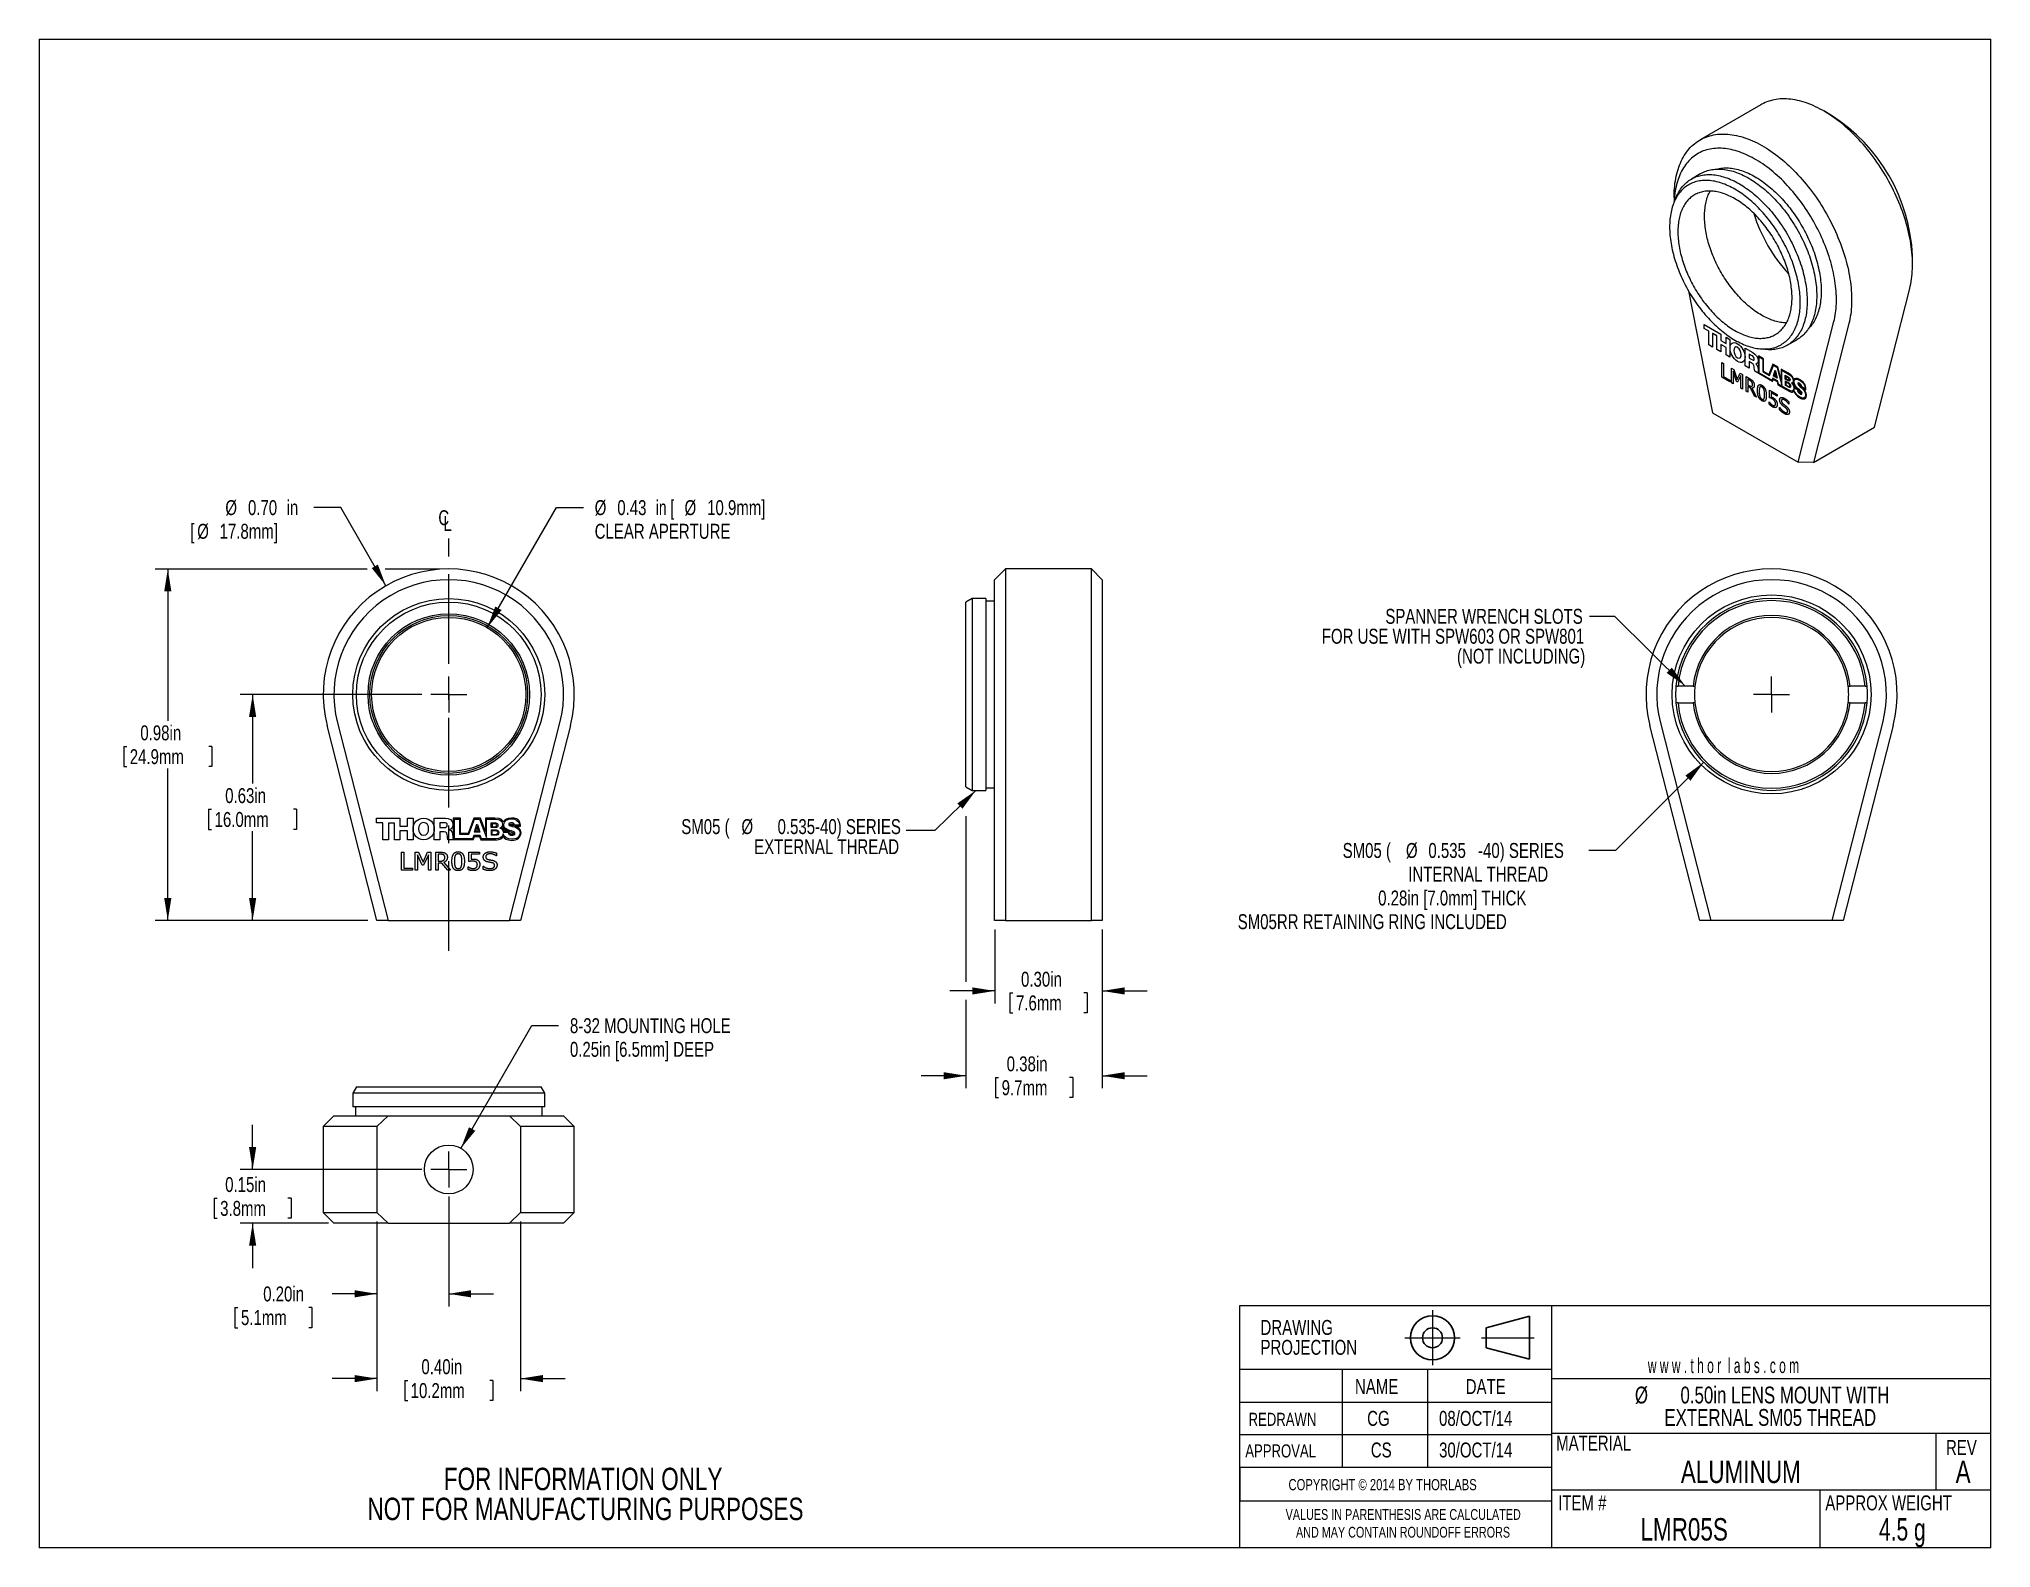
# Model space of a CAD drawing. Header units: inches. Extents: x 0.1 to 10.9, y 0 to 8.5.
import ezdxf

# ---------------------------------------------------------------- set-up
doc = ezdxf.new("R2010")
doc.units = ezdxf.units.IN
doc.header["$MEASUREMENT"] = 0
doc.header["$PDSIZE"] = -1
doc.linetypes.add('CENTERX2', pattern=[0.8, 0.5, -0.1, 0.1, -0.1])
doc.styles.add('SLDTEXTSTYLE0', font='TXT', dxfattribs={"width": 0.75})
doc.styles.add('SLDTEXTSTYLE1', font='TXT', dxfattribs={"width": 0.6})
doc.styles.add('SLDTEXTSTYLE2', font='TXT', dxfattribs={"width": 0.7})
doc.styles.add('SLDTEXTSTYLE3', font='TXT', dxfattribs={"width": 0.6875})
doc.dimstyles.new('SLDDIMSTYLE0', dxfattribs={"dimtxt": 0.083333, "dimasz": 0.125, "dimexe": 0, "dimexo": 0.0625, "dimgap": 0.020833, "dimtad": 0, "dimtih": 1, "dimtoh": 1, "dimlfac": 0.5, "dimrnd": 1e-09, "dimdsep": 46, "dimtxsty": 'SLDTEXTSTYLE0', "dimsah": 1, "dimcen": 0.09, "dimadec": 0, "dimazin": 2, "dimtfac": 1, "dimtofl": 0, "dimtmove": 0, "dimatfit": 3, "dimfxl": 1, "dimfrac": 2, "dimtolj": 1, "dimtzin": 12, "dimarcsym": 0})
doc.dimstyles.new('SLDDIMSTYLE1', dxfattribs={"dimtxt": 0.083333, "dimasz": 0.125, "dimexe": 0, "dimexo": 0.0625, "dimgap": 0.020833, "dimtad": 0, "dimtih": 1, "dimtoh": 1, "dimlfac": 0.5, "dimrnd": 1e-09, "dimzin": 0, "dimdsep": 46, "dimtxsty": 'SLDTEXTSTYLE0', "dimsah": 1, "dimcen": 0, "dimadec": 0, "dimazin": 0, "dimtfac": 1, "dimtofl": 0, "dimtmove": 0, "dimatfit": 3, "dimfxl": 1, "dimfrac": 2, "dimtolj": 1, "dimtzin": 12, "dimarcsym": 0})
doc.dimstyles.new('SLDDIMSTYLE2', dxfattribs={"dimtxt": 0.083333, "dimasz": 0.125, "dimexe": 0, "dimexo": 0.0625, "dimgap": 0.020833, "dimtad": 0, "dimtih": 1, "dimtoh": 1, "dimlfac": 0.5, "dimrnd": 1e-09, "dimdsep": 46, "dimtxsty": 'SLDTEXTSTYLE0', "dimsah": 1, "dimcen": 0, "dimadec": 0, "dimazin": 2, "dimtfac": 1, "dimtofl": 0, "dimtmove": 0, "dimatfit": 3, "dimfxl": 1, "dimfrac": 2, "dimtolj": 1, "dimtzin": 12, "dimarcsym": 0})
doc.dimstyles.new('SLDDIMSTYLE3', dxfattribs={"dimtxt": 0.083333, "dimasz": 0.125, "dimexe": 0, "dimexo": 0.0625, "dimgap": 0.020833, "dimtad": 0, "dimtih": 1, "dimtoh": 1, "dimlfac": 0.5, "dimrnd": 1e-09, "dimzin": 0, "dimdsep": 46, "dimtxsty": 'SLDTEXTSTYLE0', "dimsah": 1, "dimcen": 0.09, "dimadec": 0, "dimazin": 0, "dimtfac": 1, "dimtmove": 0, "dimatfit": 0, "dimfxl": 1, "dimfrac": 2, "dimtolj": 1, "dimtzin": 12, "dimarcsym": 0})
doc.dimstyles.new('SLDDIMSTYLE4', dxfattribs={"dimtxt": 0.083333, "dimasz": 0.125, "dimexe": 0, "dimexo": 0.0625, "dimgap": 0.020833, "dimtad": 0, "dimtih": 1, "dimtoh": 1, "dimlfac": 0.5, "dimrnd": 1e-09, "dimdsep": 46, "dimtxsty": 'SLDTEXTSTYLE0', "dimsah": 1, "dimcen": 0.09, "dimadec": 0, "dimazin": 2, "dimtfac": 1, "dimtmove": 0, "dimatfit": 0, "dimfxl": 1, "dimfrac": 2, "dimtolj": 1, "dimtzin": 12, "dimarcsym": 0})
doc.dimstyles.new('SLDDIMSTYLE5', dxfattribs={"dimtxt": 0.083333, "dimasz": 0.125, "dimexe": 0, "dimexo": 0.0625, "dimgap": 0.020833, "dimtad": 0, "dimtih": 1, "dimtoh": 1, "dimlfac": 0.5, "dimrnd": 1e-09, "dimzin": 12, "dimdsep": 46, "dimtxsty": 'SLDTEXTSTYLE0', "dimsah": 1, "dimcen": 0, "dimadec": 0, "dimazin": 3, "dimtfac": 1, "dimtofl": 0, "dimtmove": 0, "dimatfit": 3, "dimfxl": 1, "dimfrac": 2, "dimtolj": 1, "dimtzin": 12, "dimarcsym": 0})
doc.dimstyles.new('SLDDIMSTYLE6', dxfattribs={"dimtxt": 0.18, "dimasz": 0.125, "dimexe": 0, "dimexo": 0.0625, "dimgap": 0, "dimtad": 0, "dimtih": 1, "dimtoh": 1, "dimdec": 0, "dimrnd": 1e-09, "dimzin": 0, "dimdsep": 46, "dimtxsty": 'Standard', "dimsah": 1, "dimcen": 0.09, "dimadec": 0, "dimazin": 0, "dimtfac": 0.125, "dimtdec": 0, "dimtofl": 0, "dimtmove": 0, "dimatfit": 3, "dimfxl": 1, "dimfrac": 2, "dimtolj": 1, "dimtzin": 0, "dimarcsym": 0})
doc.dimstyles.new('SLDDIMSTYLE7', dxfattribs={"dimtxt": 0.083333, "dimasz": 0.125, "dimexe": 0, "dimexo": 0.0625, "dimgap": 0.020833, "dimtad": 0, "dimtih": 1, "dimtoh": 1, "dimdec": 3, "dimlfac": 0.5, "dimrnd": 1e-09, "dimdsep": 46, "dimtxsty": 'SLDTEXTSTYLE0', "dimsah": 1, "dimcen": 0, "dimadec": 0, "dimazin": 2, "dimtfac": 1, "dimtdec": 3, "dimtofl": 0, "dimtmove": 0, "dimatfit": 3, "dimfxl": 1, "dimfrac": 2, "dimtolj": 1, "dimtzin": 12, "dimarcsym": 0})

msp = doc.modelspace()

# ---------------------------------------------------------------- texts
at = {"color": 7, "linetype": 'Continuous', "lineweight": 0}
for s, insert, char_height, attachment_point, style in [('w w w . t h o r  l a b s . c o m', (9.0316, 1.0943), 0.083333, 1, 'SLDTEXTSTYLE1'), ('NAME', (7.3987, 0.9772), 0.08333, 1, 'SLDTEXTSTYLE0'), ('DATE', (8.0163, 0.9772), 0.08333, 1, 'SLDTEXTSTYLE0'), ('REDRAWN', (6.8056, 0.7895), 0.07292, 1, 'SLDTEXTSTYLE0'), ('CG', (7.4666, 0.7999), 0.08333, 1, 'SLDTEXTSTYLE0'), ('08/OCT/14', (7.8675, 0.7999), 0.08333, 1, 'SLDTEXTSTYLE0'), ('MATERIAL', (8.5205, 0.6624), 0.08333, 1, 'SLDTEXTSTYLE0'), ('APPROVAL', (6.7872, 0.6133), 0.07292, 1, 'SLDTEXTSTYLE0'), ('CS', (7.4871, 0.6237), 0.08333, 1, 'SLDTEXTSTYLE0'), ('30/OCT/14', (7.8676, 0.6237), 0.08333, 1, 'SLDTEXTSTYLE0'), ('REV', (10.6936, 0.6373), 0.08333, 1, 'SLDTEXTSTYLE0'), ('ALUMINUM', (9.5498, 0.5227), 0.125, 2, 'SLDTEXTSTYLE0'), ('A', (10.7893, 0.5227), 0.125, 2, 'SLDTEXTSTYLE0'), ('COPYRIGHT © 2014 BY THORLABS', (7.0281, 0.42), 0.0625, 1, 'SLDTEXTSTYLE0'), ('ITEM #', (8.5315, 0.3287), 0.08333, 1, 'SLDTEXTSTYLE0'), ('APPROX WEIGHT', (10.0209, 0.3287), 0.083333, 1, 'SLDTEXTSTYLE0'), ('LMR05S', (9.234, 0.202), 0.125, 2, 'SLDTEXTSTYLE0'), ('4.5 g', (10.4504, 0.202), 0.125, 2, 'SLDTEXTSTYLE2')]:
    msp.add_mtext(s, dxfattribs=dict(at, insert=insert, char_height=char_height, attachment_point=attachment_point, style=style))

# ---------------------------------------------------------------- blocks, each defined once
blk = doc.blocks.new('Third Angle Projection Block')
at = {"color": 7, "linetype": 'CENTERX2', "lineweight": 0}
for p, q in [((3.995, 0.938), (3.995, 0.554)), ((3.803, 0.746), (4.187, 0.746)), ((4.336, 0.746), (4.703, 0.746))]:
    blk.add_line(p, q, dxfattribs=at)
at = {"color": 7, "linetype": 'Continuous', "lineweight": 30}
for p, q in [((4.67, 0.896), (4.37, 0.815)), ((4.67, 0.596), (4.67, 0.896)), ((4.37, 0.815), (4.37, 0.676)), ((4.37, 0.676), (4.67, 0.596))]:
    blk.add_line(p, q, dxfattribs=at)
for radius in [0.154, 0.0696]:
    blk.add_circle((3.995, 0.746), radius, dxfattribs=at)
at = {"color": 7, "linetype": 'Continuous', "lineweight": 0}
blk.add_point((3.995, 0.746), dxfattribs=at)
blk = doc.blocks.new('SW_NOTE_0')
at = {"color": 0, "linetype": 'Continuous', "lineweight": 0, "char_height": 0.06, "attachment_point": 2, "style": 'SLDTEXTSTYLE0'}
for s, insert in [('VALUES IN PARENTHESIS ARE CALCULATED', (0.784, 0.077)), ('AND MAY CONTAIN ROUNDOFF ERRORS', (0.783, -0.022))]:
    blk.add_mtext(s, dxfattribs=dict(at, insert=insert))
blk = doc.blocks.new('SW_NOTE_1')
at = {"color": 0, "linetype": 'Continuous', "lineweight": 0, "char_height": 0.0833, "attachment_point": 1, "style": 'SLDTEXTSTYLE0'}
for s, insert in [('DRAWING', (0, 0.107)), ('PROJECTION', (0, -0.004))]:
    blk.add_mtext(s, dxfattribs=dict(at, insert=insert))
blk = doc.blocks.new('SW_NOTE_2')
at = {"color": 0, "linetype": 'Continuous', "lineweight": 0, "attachment_point": 2, "style": 'SLDTEXTSTYLE0'}
for s, insert, char_height in [('%%c', (0.067, 0.121), 0.0938), ('0.50in LENS MOUNT WITH', (0.867, 0.121), 0.09375), ('EXTERNAL SM05 THREAD', (0.785, -0.004), 0.09375)]:
    blk.add_mtext(s, dxfattribs=dict(at, insert=insert, char_height=char_height))
blk = doc.blocks.new('SW_NOTE_3')
at = {"color": 0, "linetype": 'Continuous', "lineweight": 0, "char_height": 0.125, "attachment_point": 2, "style": 'SLDTEXTSTYLE0'}
for s, insert in [('FOR INFORMATION ONLY', (0.986, 0.161)), ('NOT FOR MANUFACTURING PURPOSES', (0.999, -0.006))]:
    blk.add_mtext(s, dxfattribs=dict(at, insert=insert))
blk = doc.blocks.new('_D')
at = {"color": 7, "linetype": 'Continuous', "lineweight": 0}
for p, q in [((2.196, 4.795), (1.183, 4.795)), ((1.253, 4.795), (1.253, 4.298)), ((1.007, 4.156), (1.007, 4.043)), ((1.007, 4.156), (1.024, 4.156)), ((1.498, 4.156), (1.481, 4.156)), ((1.498, 4.156), (1.498, 4.043)), ((1.007, 4.043), (1.024, 4.043)), ((1.253, 3.535), (1.253, 4.033)), ((1.498, 4.043), (1.481, 4.043)), ((1.896, 3.535), (1.183, 3.535))]:
    blk.add_line(p, q, dxfattribs=at)
for points in [[(1.253, 4.795), (1.233, 4.67), (1.273, 4.67)], [(1.253, 3.535), (1.273, 3.66), (1.233, 3.66)]]:
    blk.add_solid(points, dxfattribs=at)
at = {"color": 7, "linetype": 'Continuous', "lineweight": 0, "char_height": 0.0833, "attachment_point": 1, "style": 'SLDTEXTSTYLE0'}
for s, insert in [('0.63in', (1.1, 4.273)), ('16.0mm', (1.041, 4.14))]:
    blk.add_mtext(s, dxfattribs=dict(at, insert=insert))
blk = doc.blocks.new('_D_1')
at = {"color": 7, "linetype": 'Continuous', "lineweight": 0}
for p, q in [((1.745, 5.838), (1.595, 5.838)), ((1.996, 5.402), (1.745, 5.838))]:
    blk.add_line(p, q, dxfattribs=at)
blk.add_solid([(1.996, 5.402), (1.951, 5.52), (1.917, 5.5)], dxfattribs=at)
at = {"color": 7, "linetype": 'Continuous', "lineweight": 0, "char_height": 0.0833, "attachment_point": 1, "style": 'SLDTEXTSTYLE0'}
for s, insert in [('%%c', (1.101, 5.879)), ('0.70', (1.227, 5.879)), ('in', (1.442, 5.879)), ('[', (0.905, 5.747)), ('%%c', (0.944, 5.747)), ('17.8mm]', (1.069, 5.747))]:
    blk.add_mtext(s, dxfattribs=dict(at, insert=insert))
blk = doc.blocks.new('_D_2')
at = {"color": 7, "linetype": 'Continuous', "lineweight": 0}
for p, q in [((1.892, 5.495), (0.71, 5.495)), ((0.78, 5.495), (0.78, 4.648)), ((2.296, 5.495), (1.992, 5.495)), ((0.535, 4.506), (0.535, 4.393)), ((0.535, 4.506), (0.551, 4.506)), ((1.026, 4.506), (1.009, 4.506)), ((1.026, 4.506), (1.026, 4.393)), ((0.535, 4.393), (0.551, 4.393)), ((0.78, 3.535), (0.78, 4.383)), ((1.026, 4.393), (1.009, 4.393)), ((1.896, 3.535), (0.71, 3.535))]:
    blk.add_line(p, q, dxfattribs=at)
for points in [[(0.78, 5.495), (0.76, 5.37), (0.8, 5.37)], [(0.78, 3.535), (0.8, 3.66), (0.76, 3.66)]]:
    blk.add_solid(points, dxfattribs=at)
at = {"color": 7, "linetype": 'Continuous', "lineweight": 0, "char_height": 0.0833, "attachment_point": 1, "style": 'SLDTEXTSTYLE0'}
for s, insert in [('0.98in', (0.627, 4.623)), ('24.9mm', (0.568, 4.49))]:
    blk.add_mtext(s, dxfattribs=dict(at, insert=insert))
blk = doc.blocks.new('_D_3')
at = {"color": 7, "linetype": 'Continuous', "lineweight": 0}
for p, q in [((2.561, 5.168), (2.948, 5.838)), ((2.948, 5.838), (3.098, 5.838))]:
    blk.add_line(p, q, dxfattribs=at)
blk.add_solid([(2.561, 5.168), (2.641, 5.266), (2.606, 5.286)], dxfattribs=at)
at = {"color": 7, "linetype": 'Continuous', "lineweight": 0, "attachment_point": 1}
for s, insert, char_height, style in [('%%c', (3.16, 5.879), 0.0833, 'SLDTEXTSTYLE0'), ('0.43', (3.286, 5.879), 0.0833, 'SLDTEXTSTYLE0'), ('in [', (3.501, 5.879), 0.0833, 'SLDTEXTSTYLE3'), ('%%c', (3.661, 5.879), 0.0833, 'SLDTEXTSTYLE0'), ('10.9mm]', (3.787, 5.879), 0.0833, 'SLDTEXTSTYLE0'), ('CLEAR APERTURE', (3.16, 5.747), 0.08333, 'SLDTEXTSTYLE0')]:
    blk.add_mtext(s, dxfattribs=dict(at, insert=insert, char_height=char_height, style=style))
blk = doc.blocks.new('SW_SYMBOL_MOD_CL')
at = {"color": 0, "linetype": 'Continuous', "lineweight": 0, "char_height": 30.8, "attachment_point": 5, "style": 'SLDTEXTSTYLE0'}
for s, insert in [('C', (15.7, 23.6)), ('L', (23.6, 11.8))]:
    blk.add_mtext(s, dxfattribs=dict(at, insert=insert))
blk = doc.blocks.new('SW_CENTERMARKSYMBOL_0')
at = {"color": 0, "linetype": 'Continuous', "lineweight": 0}
for q in [(-0.1, 0), (0, 0.1), (0, -0.1), (0.1, 0)]:
    blk.add_line((0, 0), q, dxfattribs=at)
blk = doc.blocks.new('_D_4')
at = {"color": 7, "linetype": 'Continuous', "lineweight": 0}
for p, q in [((2.346, 1.996), (2.346, 1.383)), ((1.946, 1.856), (1.946, 1.383)), ((1.946, 1.453), (1.697, 1.453)), ((2.346, 1.453), (2.596, 1.453)), ((1.154, 1.377), (1.154, 1.264)), ((1.154, 1.377), (1.171, 1.377)), ((1.583, 1.377), (1.567, 1.377)), ((1.583, 1.377), (1.583, 1.264)), ((1.154, 1.264), (1.171, 1.264)), ((1.583, 1.264), (1.567, 1.264))]:
    blk.add_line(p, q, dxfattribs=at)
for points in [[(1.946, 1.453), (1.821, 1.473), (1.821, 1.433)], [(2.346, 1.453), (2.471, 1.433), (2.471, 1.473)]]:
    blk.add_solid(points, dxfattribs=at)
at = {"color": 7, "linetype": 'Continuous', "lineweight": 0, "char_height": 0.0833, "attachment_point": 1, "style": 'SLDTEXTSTYLE0'}
for s, insert in [('0.20in', (1.312, 1.494)), ('5.1mm', (1.188, 1.362))]:
    blk.add_mtext(s, dxfattribs=dict(at, insert=insert))
blk = doc.blocks.new('_D_5')
at = {"color": 7, "linetype": 'Continuous', "lineweight": 0}
for p, q in [((1.253, 2.146), (1.253, 2.396)), ((2.196, 2.146), (1.183, 2.146)), ((1.038, 1.986), (1.038, 1.874)), ((1.038, 1.986), (1.055, 1.986)), ((1.467, 1.986), (1.45, 1.986)), ((1.467, 1.986), (1.467, 1.874)), ((1.038, 1.874), (1.055, 1.874)), ((1.467, 1.874), (1.45, 1.874)), ((1.676, 1.846), (1.183, 1.846)), ((1.253, 1.846), (1.253, 1.596))]:
    blk.add_line(p, q, dxfattribs=at)
for points in [[(1.253, 2.146), (1.273, 2.271), (1.233, 2.271)], [(1.253, 1.846), (1.233, 1.721), (1.273, 1.721)]]:
    blk.add_solid(points, dxfattribs=at)
at = {"color": 7, "linetype": 'Continuous', "lineweight": 0, "char_height": 0.0833, "attachment_point": 1, "style": 'SLDTEXTSTYLE0'}
for s, insert in [('0.15in', (1.1, 2.104)), ('3.8mm', (1.072, 1.971))]:
    blk.add_mtext(s, dxfattribs=dict(at, insert=insert))
blk = doc.blocks.new('_D_6')
at = {"color": 7, "linetype": 'Continuous', "lineweight": 0}
for p, q in [((2.414, 2.264), (2.809, 2.949)), ((2.809, 2.949), (2.959, 2.949))]:
    blk.add_line(p, q, dxfattribs=at)
blk.add_solid([(2.414, 2.264), (2.494, 2.362), (2.459, 2.382)], dxfattribs=at)
at = {"color": 7, "linetype": 'Continuous', "lineweight": 0, "char_height": 0.08333, "attachment_point": 1, "style": 'SLDTEXTSTYLE0'}
for s, insert in [('8-32 MOUNTING HOLE', (3.022, 2.99)), ('0.25in [6.5mm] DEEP', (3.022, 2.858))]:
    blk.add_mtext(s, dxfattribs=dict(at, insert=insert))
blk = doc.blocks.new('_D_7')
at = {"color": 7, "linetype": 'Continuous', "lineweight": 0}
for p, q in [((1.946, 1.856), (1.946, 0.91)), ((2.746, 1.856), (2.746, 0.91)), ((1.946, 0.98), (1.696, 0.98)), ((2.746, 0.98), (2.996, 0.98)), ((2.101, 0.97), (2.101, 0.858)), ((2.101, 0.97), (2.118, 0.97)), ((2.592, 0.97), (2.575, 0.97)), ((2.592, 0.97), (2.592, 0.858)), ((2.101, 0.858), (2.118, 0.858)), ((2.592, 0.858), (2.575, 0.858))]:
    blk.add_line(p, q, dxfattribs=at)
for points in [[(1.946, 0.98), (1.821, 1), (1.821, 0.96)], [(2.746, 0.98), (2.871, 0.96), (2.871, 1)]]:
    blk.add_solid(points, dxfattribs=at)
at = {"color": 7, "linetype": 'Continuous', "lineweight": 0, "char_height": 0.0833, "attachment_point": 1, "style": 'SLDTEXTSTYLE0'}
for s, insert in [('0.40in', (2.194, 1.088)), ('10.2mm', (2.134, 0.955))]:
    blk.add_mtext(s, dxfattribs=dict(at, insert=insert))
blk = doc.blocks.new('SW_CENTERMARKSYMBOL_1')
at = {"color": 0, "linetype": 'Continuous', "lineweight": 0}
for q in [(-0.1, 0), (0, 0.1), (0, -0.1), (0.1, 0)]:
    blk.add_line((0, 0), q, dxfattribs=at)
blk = doc.blocks.new('_D_8')
at = {"color": 7, "linetype": 'Continuous', "lineweight": 0}
for p, q in [((5.39, 3.485), (5.39, 3.072)), ((5.99, 3.485), (5.99, 3.072)), ((5.39, 3.142), (5.14, 3.142)), ((5.475, 3.132), (5.475, 3.019)), ((5.475, 3.132), (5.492, 3.132)), ((5.905, 3.132), (5.888, 3.132)), ((5.905, 3.132), (5.905, 3.019)), ((5.99, 3.142), (6.24, 3.142)), ((5.475, 3.019), (5.492, 3.019)), ((5.905, 3.019), (5.888, 3.019))]:
    blk.add_line(p, q, dxfattribs=at)
for points in [[(5.39, 3.142), (5.265, 3.162), (5.265, 3.122)], [(5.99, 3.142), (6.115, 3.122), (6.115, 3.162)]]:
    blk.add_solid(points, dxfattribs=at)
at = {"color": 7, "linetype": 'Continuous', "lineweight": 0, "char_height": 0.0833, "attachment_point": 1, "style": 'SLDTEXTSTYLE0'}
for s, insert in [('0.30in', (5.537, 3.249)), ('7.6mm', (5.509, 3.117))]:
    blk.add_mtext(s, dxfattribs=dict(at, insert=insert))
blk = doc.blocks.new('_D_9')
at = {"color": 7, "linetype": 'Continuous', "lineweight": 0}
for p, q in [((5.23, 4.116), (5.23, 3.192)), ((5.99, 3.485), (5.99, 2.599)), ((5.23, 3.092), (5.23, 2.599)), ((5.23, 2.669), (4.98, 2.669)), ((5.395, 2.659), (5.395, 2.547)), ((5.395, 2.659), (5.412, 2.659)), ((5.825, 2.659), (5.808, 2.659)), ((5.825, 2.659), (5.825, 2.547)), ((5.99, 2.669), (6.24, 2.669)), ((5.395, 2.547), (5.412, 2.547)), ((5.825, 2.547), (5.808, 2.547))]:
    blk.add_line(p, q, dxfattribs=at)
for points in [[(5.23, 2.669), (5.105, 2.689), (5.105, 2.649)], [(5.99, 2.669), (6.115, 2.649), (6.115, 2.689)]]:
    blk.add_solid(points, dxfattribs=at)
at = {"color": 7, "linetype": 'Continuous', "lineweight": 0, "char_height": 0.0833, "attachment_point": 1, "style": 'SLDTEXTSTYLE0'}
for s, insert in [('0.38in', (5.457, 2.777)), ('9.7mm', (5.429, 2.644))]:
    blk.add_mtext(s, dxfattribs=dict(at, insert=insert))
blk = doc.blocks.new('SW_NOTE_4')
at = {"color": 0, "linetype": 'Continuous', "lineweight": 0, "attachment_point": 3, "style": 'SLDTEXTSTYLE0'}
for s, insert, char_height in [('SM05 (', (-0.984, 0.064), 0.0833), ('%%c', (-0.853, 0.064), 0.0833), ('0.535-40) SERIES', (-0.029, 0.064), 0.08333), ('EXTERNAL THREAD', (-0.039, -0.048), 0.08333)]:
    blk.add_mtext(s, dxfattribs=dict(at, insert=insert, char_height=char_height))
blk = doc.blocks.new('_D_10')
at = {"color": 7, "linetype": 'Continuous', "lineweight": 0}
for p, q in [((9.343, 4.417), (8.852, 3.926)), ((8.852, 3.926), (8.702, 3.926))]:
    blk.add_line(p, q, dxfattribs=at)
blk.add_solid([(9.343, 4.417), (9.241, 4.343), (9.269, 4.314)], dxfattribs=at)
at = {"color": 7, "linetype": 'Continuous', "lineweight": 0, "attachment_point": 1, "style": 'SLDTEXTSTYLE0'}
for s, insert, char_height in [('SM05 (', (7.33, 3.967), 0.0833), ('%%c', (7.683, 3.967), 0.0833), ('0.535', (7.808, 3.967), 0.0833), ('-40) SERIES', (8.085, 3.967), 0.08333), ('INTERNAL THREAD', (7.696, 3.835), 0.08333), ('0.28in [7.0mm] THICK', (7.528, 3.702), 0.08333), ('SM05RR RETAINING RING INCLUDED', (6.745, 3.57), 0.08333)]:
    blk.add_mtext(s, dxfattribs=dict(at, insert=insert, char_height=char_height))
blk = doc.blocks.new('SW_NOTE_5')
at = {"color": 0, "linetype": 'Continuous', "lineweight": 0, "char_height": 0.08333, "attachment_point": 3, "style": 'SLDTEXTSTYLE0'}
for s, insert in [('SPANNER WRENCH SLOTS', (-0.037, 0.043)), ('FOR USE WITH SPW603 OR SPW801', (-0.029, -0.068)), ('(NOT INCLUDING)', (-0.023, -0.179))]:
    blk.add_mtext(s, dxfattribs=dict(at, insert=insert))
blk = doc.blocks.new('SW_CENTERMARKSYMBOL_2')
at = {"color": 0, "linetype": 'Continuous', "lineweight": 0}
for q in [(-0.1, 0), (0, 0.1), (0, -0.1), (0.1, 0)]:
    blk.add_line((0, 0), q, dxfattribs=at)

# ---------------------------------------------------------------- dimensions: what is measured, and where the dimension line sits
at = {"color": 7, "linetype": 'Continuous', "lineweight": 0}
for p1, p2, text, dimstyle, picture, middle in [((2.6961, 4.1891), (1.9964, 5.4018), '<>in\\P[%%c17.8mm]', 'SLDDIMSTYLE1', '_D_1', (1.2184, 5.8381)), ((2.1314, 4.423), (2.5611, 5.1679), '<>in [%%c10.9mm]\\PCLEAR APERTURE', 'SLDDIMSTYLE2', '_D_3', (3.705, 5.8381)), ((10.0995, 5.1738), (9.3431, 4.417), 'SM05 (<>-40) SERIES\\PINTERNAL THREAD\\P0.28in [7.0mm] THICK\\PSM05RR RETAINING RING INCLUDED', 'SLDDIMSTYLE7', '_D_10', (7.6924, 3.9259))]:
    dim = msp.add_diameter_dim_2p(p1=p1, p2=p2, text=text, dimstyle=dimstyle, dxfattribs=at)
    dim.commit()
    dim.dimension.update_dxf_attribs({"geometry": picture, "text_midpoint": middle, "dimtype": 163})
for base, p1, p2, dimstyle, picture, middle in [((0.7801, 5.4954), (1.9463, 3.5354), (2.3463, 5.4954), 'SLDDIMSTYLE0', '_D_2', (0.7801, 4.5154)), ((1.2526, 4.7954), (1.9463, 3.5354), (2.2463, 4.7954), 'SLDDIMSTYLE0', '_D', (1.2526, 4.1654)), ((1.2526, 2.1464), (1.7263, 1.8464), (2.2463, 2.1464), 'SLDDIMSTYLE4', '_D_5', (1.2526, 1.9964))]:
    dim = msp.add_linear_dim(base=base, p1=p1, p2=p2, angle=90, dimstyle=dimstyle, dxfattribs=at)
    dim.commit()
    dim.dimension.update_dxf_attribs({"geometry": picture, "text_midpoint": middle, "dimtype": 160})
for base, p1, p2, dimstyle, picture, middle in [((5.2299, 2.6693), (5.9899, 3.5354), (5.2299, 4.2804), 'SLDDIMSTYLE4', '_D_9', (5.6099, 2.6693)), ((5.3899, 3.1417), (5.9899, 3.5354), (5.3899, 3.5354), 'SLDDIMSTYLE3', '_D_8', (5.6899, 3.1417)), ((2.3463, 1.4527), (1.9463, 1.9064), (2.3463, 2.0464), 'SLDDIMSTYLE3', '_D_4', (1.3686, 1.4527)), ((2.7463, 0.9803), (1.9463, 1.9064), (2.7463, 1.9064), 'SLDDIMSTYLE3', '_D_7', (2.3463, 0.9803))]:
    dim = msp.add_linear_dim(base=base, p1=p1, p2=p2, dimstyle=dimstyle, dxfattribs=at)
    dim.commit()
    dim.dimension.update_dxf_attribs({"geometry": picture, "text_midpoint": middle, "dimtype": 160})
dim = msp.add_diameter_dim_2p(p1=(2.2783, 2.0286), p2=(2.4142, 2.2642), text='8-32 MOUNTING HOLE\\P0.25in [6.5mm] DEEP', dimstyle='SLDDIMSTYLE5', override={"dimpost": '<>'}, dxfattribs=at)
dim.commit()
dim.dimension.update_dxf_attribs({"geometry": '_D_6', "text_midpoint": (3.6077, 2.9491), "dimtype": 163})

# ---------------------------------------------------------------- linework, layer by layer
at = {"color": 7, "linetype": 'Continuous', "lineweight": 0}
for p, q in [((0.0622, 8.4506), (10.9445, 8.4506)), ((0.0622, 8.4506), (0.0622, 0.0356)), ((10.9445, 0.0356), (10.9445, 8.4506)), ((9.6622, 8.0841), (9.3228, 7.8882)), ((10.0546, 8.0249), (10.0122, 8.0494)), ((9.3275, 7.7004), (9.2742, 7.6696)), ((9.1883, 7.5662), (9.177, 7.5386)), ((9.1778, 7.5677), (9.1778, 7.5405)), ((10.5071, 7.1921), (10.5071, 7.2411)), ((9.2575, 7.0472), (9.3913, 6.3666)), ((10.295, 6.2857), (10.4917, 7.0593)), ((9.3453, 6.8586), (9.4381, 6.8049)), ((9.3453, 6.8366), (9.3453, 6.8586)), ((9.3454, 6.8367), (9.3454, 6.8585)), ((9.8694, 6.0906), (10.0687, 6.8747)), ((10.1522, 6.8633), (9.9556, 6.0898)), ((9.3454, 6.8367), (9.3453, 6.8366)), ((9.3707, 6.8219), (9.3453, 6.8366)), ((9.3708, 6.822), (9.3454, 6.8367)), ((9.3708, 6.822), (9.3707, 6.8219)), ((9.3707, 6.7459), (9.3707, 6.8219)), ((9.3708, 6.746), (9.3708, 6.822)), ((9.393, 6.8092), (9.3929, 6.8091)), ((9.3929, 6.8091), (9.3929, 6.7331)), ((9.4159, 6.7958), (9.3929, 6.8091)), ((9.4161, 6.7959), (9.393, 6.8092)), ((9.4161, 6.7959), (9.4159, 6.7958)), ((9.4159, 6.7198), (9.4159, 6.7958)), ((9.416, 6.7199), (9.4161, 6.7959)), ((9.4381, 6.8049), (9.4381, 6.7693)), ((9.4381, 6.7693), (9.4673, 6.7524)), ((9.4382, 6.7474), (9.4381, 6.7473)), ((9.4381, 6.7473), (9.4381, 6.707)), ((9.4673, 6.7304), (9.4381, 6.7473)), ((9.4675, 6.7305), (9.4382, 6.7474)), ((9.4673, 6.7524), (9.4674, 6.7881)), ((9.4675, 6.7525), (9.4673, 6.7524)), ((9.4674, 6.7881), (9.4895, 6.7752)), ((9.4675, 6.7525), (9.4675, 6.788)), ((9.4895, 6.7752), (9.4895, 6.6773)), ((9.8091, 6.7429), (9.8624, 6.7737)), ((9.3708, 6.746), (9.3707, 6.7459)), ((9.3929, 6.7331), (9.3707, 6.7459)), ((9.3929, 6.7332), (9.3708, 6.746)), ((9.416, 6.7199), (9.4159, 6.7198)), ((9.4381, 6.707), (9.4159, 6.7198)), ((9.4381, 6.7071), (9.416, 6.7199)), ((9.4441, 6.6463), (9.4531, 6.6412)), ((9.4441, 6.5647), (9.4441, 6.6463)), ((9.4443, 6.5648), (9.4443, 6.6463)), ((9.4531, 6.6412), (9.4531, 6.5688)), ((9.4675, 6.7305), (9.4673, 6.7304)), ((9.4673, 6.6901), (9.4673, 6.7304)), ((9.4675, 6.6902), (9.4673, 6.6901)), ((9.4895, 6.6773), (9.4673, 6.6901)), ((9.4675, 6.6902), (9.4675, 6.7305)), ((9.4895, 6.6774), (9.4675, 6.6902)), ((9.4898, 6.7263), (9.4897, 6.7263)), ((9.5186, 6.733), (9.5185, 6.7329)), ((9.5443, 6.6714), (9.5445, 6.6715)), ((9.5735, 6.7267), (9.617, 6.7016)), ((9.5735, 6.6288), (9.5735, 6.7267)), ((9.5736, 6.6288), (9.5737, 6.7266)), ((9.5957, 6.6936), (9.5957, 6.6715)), ((9.6134, 6.6834), (9.5957, 6.6936)), ((9.5959, 6.6936), (9.5957, 6.6936)), ((9.5957, 6.6715), (9.6143, 6.6607)), ((9.5958, 6.6517), (9.5957, 6.6516)), ((9.5957, 6.6516), (9.5957, 6.6159)), ((9.6125, 6.6419), (9.5957, 6.6516)), ((9.6127, 6.642), (9.5958, 6.6517)), ((9.6135, 6.6834), (9.5959, 6.6936)), ((9.622, 6.6593), (9.6222, 6.6594)), ((9.6336, 6.6401), (9.6334, 6.64)), ((9.6334, 6.64), (9.6334, 6.6397)), ((9.6471, 6.7243), (9.6766, 6.7202)), ((9.6481, 6.6837), (9.648, 6.5903)), ((9.6769, 6.667), (9.6481, 6.6837)), ((9.6482, 6.6836), (9.6482, 6.5904)), ((9.6525, 6.5878), (9.6526, 6.6762)), ((9.6527, 6.6763), (9.6526, 6.6762)), ((9.6526, 6.6762), (9.6725, 6.6647)), ((9.6527, 6.6763), (9.6727, 6.6648)), ((9.6727, 6.6648), (9.6725, 6.6647)), ((9.6725, 6.6647), (9.6725, 6.5963)), ((9.6727, 6.6648), (9.6727, 6.5963)), ((9.6769, 6.5972), (9.6769, 6.667)), ((9.4443, 6.5648), (9.4441, 6.5647)), ((9.488, 6.5394), (9.4441, 6.5647)), ((9.488, 6.5395), (9.4443, 6.5648)), ((9.4531, 6.5688), (9.488, 6.5487)), ((9.488, 6.5487), (9.488, 6.5394)), ((9.4978, 6.6153), (9.5107, 6.6079)), ((9.4978, 6.5337), (9.4978, 6.6153)), ((9.498, 6.5338), (9.4978, 6.5337)), ((9.5068, 6.5285), (9.4978, 6.5337)), ((9.498, 6.5338), (9.498, 6.6153)), ((9.5068, 6.5287), (9.498, 6.5338)), ((9.5069, 6.599), (9.5068, 6.5989)), ((9.5068, 6.5989), (9.5068, 6.5285)), ((9.5259, 6.5402), (9.5068, 6.5989)), ((9.526, 6.5403), (9.5069, 6.599)), ((9.5107, 6.6079), (9.5292, 6.552)), ((9.526, 6.5403), (9.5259, 6.5402)), ((9.5314, 6.5371), (9.5259, 6.5402)), ((9.5314, 6.5372), (9.526, 6.5403)), ((9.5292, 6.552), (9.5471, 6.5869)), ((9.5293, 6.5521), (9.5292, 6.552)), ((9.5293, 6.5521), (9.5471, 6.5869)), ((9.5506, 6.5736), (9.5314, 6.5371)), ((9.5471, 6.5869), (9.5596, 6.5797)), ((9.5508, 6.5737), (9.5506, 6.5736)), ((9.5506, 6.5032), (9.5506, 6.5736)), ((9.5508, 6.5033), (9.5508, 6.5737)), ((9.5596, 6.5797), (9.5596, 6.498)), ((9.5957, 6.6159), (9.5735, 6.6288)), ((9.5736, 6.6288), (9.5735, 6.6288)), ((9.5957, 6.6161), (9.5736, 6.6288)), ((9.5793, 6.5683), (9.5988, 6.5571)), ((9.5793, 6.4867), (9.5793, 6.5683)), ((9.5794, 6.4868), (9.5794, 6.5682)), ((9.5882, 6.5539), (9.5882, 6.5228)), ((9.5992, 6.5475), (9.5882, 6.5539)), ((9.5884, 6.5539), (9.5882, 6.5539)), ((9.5993, 6.5476), (9.5884, 6.5539)), ((9.6107, 6.5382), (9.6105, 6.5381)), ((9.6251, 6.6148), (9.6249, 6.6147)), ((9.6276, 6.5977), (9.6274, 6.5976)), ((9.7263, 6.5405), (9.6274, 6.5976)), ((9.7264, 6.5406), (9.6276, 6.5977)), ((9.6482, 6.5904), (9.648, 6.5903)), ((9.7234, 6.5469), (9.6525, 6.5878)), ((9.6725, 6.5963), (9.7093, 6.575)), ((9.6727, 6.5963), (9.6725, 6.5963)), ((9.6727, 6.5963), (9.7093, 6.5752)), ((9.7063, 6.5802), (9.6769, 6.5972)), ((9.7292, 6.6368), (9.7063, 6.5802)), ((9.7065, 6.5803), (9.7063, 6.5802)), ((9.7293, 6.6368), (9.7065, 6.5803)), ((9.7093, 6.575), (9.7316, 6.6306)), ((9.7292, 6.5584), (9.7234, 6.5469)), ((9.7235, 6.547), (9.7234, 6.5469)), ((9.7293, 6.5584), (9.7235, 6.547)), ((9.7263, 6.5405), (9.7314, 6.552)), ((9.7554, 6.6217), (9.7292, 6.6368)), ((9.754, 6.5441), (9.7292, 6.5584)), ((9.7403, 6.6022), (9.7303, 6.5726)), ((9.7304, 6.5727), (9.7303, 6.5726)), ((9.7531, 6.5594), (9.7303, 6.5726)), ((9.7404, 6.6022), (9.7304, 6.5727)), ((9.7531, 6.5596), (9.7304, 6.5727)), ((9.7315, 6.5521), (9.7314, 6.552)), ((9.7314, 6.552), (9.7519, 6.5401)), ((9.7315, 6.5521), (9.7521, 6.5402)), ((9.7317, 6.6307), (9.7316, 6.6306)), ((9.7316, 6.6306), (9.7519, 6.6188)), ((9.7317, 6.6307), (9.752, 6.6189)), ((9.7417, 6.5921), (9.7357, 6.5742)), ((9.7357, 6.5742), (9.7474, 6.5674)), ((9.7403, 6.6022), (9.7434, 6.6004)), ((9.7418, 6.5922), (9.7417, 6.5921)), ((9.7474, 6.5674), (9.7417, 6.5921)), ((9.7476, 6.5675), (9.7418, 6.5922)), ((9.7434, 6.6004), (9.7531, 6.5594)), ((9.7476, 6.5675), (9.7474, 6.5674)), ((9.752, 6.6189), (9.7519, 6.6188)), ((9.7519, 6.6188), (9.7789, 6.5208)), ((9.7521, 6.5402), (9.7519, 6.5401)), ((9.7519, 6.5401), (9.7568, 6.5229)), ((9.752, 6.6189), (9.7789, 6.5214)), ((9.7521, 6.5402), (9.7569, 6.523)), ((9.7597, 6.5258), (9.754, 6.5441)), ((9.7749, 6.5493), (9.7554, 6.6217)), ((9.775, 6.6104), (9.7749, 6.5493)), ((9.7751, 6.5494), (9.7749, 6.5493)), ((9.8124, 6.5887), (9.775, 6.6104)), ((9.7751, 6.6103), (9.7751, 6.5494)), ((9.7791, 6.6033), (9.7789, 6.6032)), ((9.7789, 6.5208), (9.7789, 6.6032)), ((9.7789, 6.6032), (9.8148, 6.5825)), ((9.7791, 6.6033), (9.8149, 6.5826)), ((9.7971, 6.576), (9.8149, 6.5658)), ((9.7971, 6.5546), (9.7971, 6.576)), ((9.7973, 6.5547), (9.7971, 6.5546)), ((9.8149, 6.5443), (9.7971, 6.5546)), ((9.7971, 6.5444), (9.8169, 6.533)), ((9.7971, 6.5444), (9.7971, 6.5197)), ((9.7973, 6.5443), (9.7972, 6.5198)), ((9.7973, 6.5547), (9.7973, 6.576)), ((9.815, 6.5444), (9.7973, 6.5547)), ((9.801, 6.5377), (9.8009, 6.5376)), ((9.8009, 6.5376), (9.8009, 6.5217)), ((9.8157, 6.529), (9.8009, 6.5376)), ((9.8012, 6.5692), (9.801, 6.5691)), ((9.801, 6.5691), (9.801, 6.5567)), ((9.8134, 6.5619), (9.801, 6.5691)), ((9.801, 6.5567), (9.8134, 6.5496)), ((9.8159, 6.5291), (9.801, 6.5377)), ((9.8136, 6.562), (9.8012, 6.5692)), ((9.8186, 6.5487), (9.8188, 6.5488)), ((9.8376, 6.5337), (9.8377, 6.5338)), ((9.8448, 6.5337), (9.8447, 6.5336)), ((9.8455, 6.5521), (9.8454, 6.552)), ((9.8529, 6.5524), (9.8527, 6.5523)), ((9.5508, 6.5033), (9.5506, 6.5032)), ((9.5596, 6.498), (9.5506, 6.5032)), ((9.5596, 6.4982), (9.5508, 6.5033)), ((9.5794, 6.4868), (9.5793, 6.4867)), ((9.5882, 6.4815), (9.5793, 6.4867)), ((9.5882, 6.4817), (9.5794, 6.4868)), ((9.5882, 6.5228), (9.5976, 6.5174)), ((9.5884, 6.5136), (9.5882, 6.5135)), ((9.5882, 6.5135), (9.5882, 6.4815)), ((9.603, 6.505), (9.5882, 6.5135)), ((9.6031, 6.5051), (9.5884, 6.5136)), ((9.6031, 6.5051), (9.603, 6.505)), ((9.6267, 6.4593), (9.603, 6.505)), ((9.6268, 6.4594), (9.6031, 6.5051)), ((9.6109, 6.5039), (9.6108, 6.5038)), ((9.6108, 6.5038), (9.6375, 6.4531)), ((9.6111, 6.5141), (9.6109, 6.514)), ((9.6152, 6.5247), (9.6151, 6.5246)), ((9.6268, 6.4594), (9.6267, 6.4593)), ((9.6375, 6.4531), (9.6267, 6.4593)), ((9.6373, 6.4533), (9.6268, 6.4594)), ((9.643, 6.4908), (9.6428, 6.4908)), ((9.6585, 6.5118), (9.6583, 6.5117)), ((9.6676, 6.5103), (9.6674, 6.5102)), ((9.6676, 6.4338), (9.6674, 6.4337)), ((9.6766, 6.4415), (9.6768, 6.4416)), ((9.6795, 6.4949), (9.6793, 6.4948)), ((9.6795, 6.4448), (9.6794, 6.4448)), ((9.7073, 6.4273), (9.7079, 6.4269)), ((9.7073, 6.4155), (9.7073, 6.4273)), ((9.7074, 6.4156), (9.7074, 6.4272)), ((9.71, 6.4929), (9.752, 6.4686)), ((9.71, 6.4505), (9.71, 6.4929)), ((9.7101, 6.4506), (9.71, 6.4505)), ((9.7101, 6.4506), (9.7101, 6.4928)), ((9.7191, 6.4785), (9.7189, 6.4784)), ((9.7189, 6.4784), (9.7189, 6.4563)), ((9.752, 6.4593), (9.7189, 6.4784)), ((9.752, 6.4595), (9.7191, 6.4785)), ((9.7247, 6.4442), (9.7246, 6.4441)), ((9.7385, 6.4324), (9.7384, 6.4323)), ((9.752, 6.4686), (9.752, 6.4593)), ((9.7569, 6.523), (9.7568, 6.5229)), ((9.7568, 6.5229), (9.8201, 6.4863)), ((9.7569, 6.523), (9.8203, 6.4864)), ((9.8157, 6.4934), (9.7597, 6.5258)), ((9.7665, 6.4388), (9.7664, 6.4387)), ((9.7792, 6.4404), (9.779, 6.4403)), ((9.7933, 6.4377), (9.7932, 6.4376)), ((9.7972, 6.5198), (9.7971, 6.5197)), ((9.8169, 6.5083), (9.7971, 6.5197)), ((9.817, 6.5084), (9.7972, 6.5198)), ((9.8009, 6.5217), (9.8157, 6.5131)), ((9.8183, 6.4267), (9.8183, 6.4138)), ((9.8203, 6.4864), (9.8201, 6.4863)), ((9.8218, 6.5122), (9.8219, 6.5123)), ((9.8395, 6.4884), (9.8397, 6.4885)), ((9.8453, 6.4874), (9.8452, 6.4873)), ((9.8456, 6.5063), (9.8455, 6.5062)), ((9.8455, 6.5062), (9.8646, 6.4952)), ((9.8456, 6.5063), (9.8647, 6.4953)), ((9.8674, 6.4977), (9.8481, 6.5088)), ((9.8647, 6.4953), (9.8646, 6.4952)), ((9.8676, 6.4977), (9.8674, 6.4977)), ((9.8681, 6.4973), (9.8679, 6.4972)), ((9.8715, 6.5266), (9.8713, 6.5266)), ((9.8848, 6.5123), (9.8847, 6.5122)), ((9.885, 6.4753), (9.8851, 6.4753)), ((9.9089, 6.5016), (9.8889, 6.5132)), ((9.8899, 6.5079), (9.8898, 6.5078)), ((9.8898, 6.5078), (9.9131, 6.4944)), ((9.8899, 6.5079), (9.9131, 6.4946)), ((9.9046, 6.4499), (9.9047, 6.45)), ((9.909, 6.5017), (9.9089, 6.5016)), ((9.3913, 6.3666), (9.8694, 6.0906)), ((9.7074, 6.4156), (9.7073, 6.4155)), ((9.7275, 6.3992), (9.7273, 6.3991)), ((9.7391, 6.4068), (9.7389, 6.4067)), ((9.7432, 6.4178), (9.7431, 6.4177)), ((9.7664, 6.3962), (9.767, 6.3959)), ((9.7664, 6.383), (9.7664, 6.3962)), ((9.7665, 6.3831), (9.7664, 6.383)), ((9.7665, 6.3831), (9.7665, 6.3962)), ((9.7852, 6.4053), (9.785, 6.4053)), ((9.7927, 6.3616), (9.7926, 6.3615)), ((9.8019, 6.392), (9.8017, 6.392)), ((9.808, 6.3674), (9.8082, 6.3675)), ((9.8112, 6.3744), (9.8111, 6.3744)), ((9.8138, 6.357), (9.8136, 6.3569)), ((9.8177, 6.4143), (9.8176, 6.4142)), ((9.8183, 6.4138), (9.8176, 6.4142)), ((9.8183, 6.414), (9.8177, 6.4143)), ((9.9556, 6.0898), (10.295, 6.2857)), ((9.9556, 6.0898), (9.8694, 6.0906)), ((5.4499, 5.4954), (5.3899, 5.4354)), ((5.9299, 5.4954), (5.4499, 5.4954)), ((5.4499, 5.4954), (5.4499, 4.6218)), ((5.9899, 5.4354), (5.9299, 5.4954)), ((5.9299, 4.6218), (5.9299, 5.4954)), ((5.3899, 4.6367), (5.3899, 5.4354)), ((5.9899, 5.4354), (5.9899, 4.6367)), ((5.2645, 5.3304), (5.2299, 5.3104)), ((5.2299, 4.7954), (5.2299, 5.3104)), ((5.3399, 5.3304), (5.2645, 5.3304)), ((5.2645, 5.3304), (5.2645, 4.7954)), ((5.3399, 5.3304), (5.3399, 4.2604)), ((5.3899, 5.3154), (5.3399, 5.3154)), ((5.2299, 4.2804), (5.2299, 4.7954)), ((5.2645, 4.7954), (5.2645, 4.2604)), ((9.1883, 4.8424), (9.1999, 4.8424)), ((9.2838, 4.8424), (9.1999, 4.8424)), ((9.2838, 4.8424), (9.2939, 4.8424)), ((10.1487, 4.8424), (10.1588, 4.8424)), ((10.2426, 4.8424), (10.1588, 4.8424)), ((10.2426, 4.8424), (10.2542, 4.8424)), ((9.1999, 4.7484), (9.1883, 4.7484)), ((9.1999, 4.7484), (9.2838, 4.7484)), ((9.2939, 4.7484), (9.2838, 4.7484)), ((10.1588, 4.7484), (10.1487, 4.7484)), ((10.1588, 4.7484), (10.2426, 4.7484)), ((10.2542, 4.7484), (10.2426, 4.7484)), ((1.9463, 3.5354), (1.6681, 4.6218)), ((1.7263, 4.6367), (2.0082, 3.5354)), ((2.6843, 3.5354), (2.9663, 4.6367)), ((3.0244, 4.6218), (2.7463, 3.5354)), ((5.3899, 3.5354), (5.3899, 4.6367)), ((5.4499, 4.6218), (5.4499, 3.5354)), ((5.9299, 3.5354), (5.9299, 4.6218)), ((5.9899, 4.6367), (5.9899, 3.5354)), ((9.3213, 3.5354), (9.0432, 4.6218)), ((9.1013, 4.6367), (9.3832, 3.5354)), ((10.0593, 3.5354), (10.3413, 4.6367)), ((10.3994, 4.6218), (10.1213, 3.5354)), ((5.2299, 4.2804), (5.2645, 4.2604)), ((5.2645, 4.2604), (5.3399, 4.2604)), ((5.3399, 4.2754), (5.3899, 4.2754)), ((1.9432, 4.1055), (2.0745, 4.1054)), ((1.9432, 4.0786), (1.9432, 4.1055)), ((1.9791, 4.0786), (1.9432, 4.0786)), ((1.9791, 3.9854), (1.9791, 4.0786)), ((2.0105, 4.0785), (2.0105, 3.9854)), ((2.0431, 4.0785), (2.0105, 4.0785)), ((2.0431, 3.9854), (2.0431, 4.0785)), ((2.0745, 4.0348), (2.0744, 3.9854)), ((2.0745, 4.1054), (2.0745, 4.0617)), ((2.0745, 4.0617), (2.1158, 4.0617)), ((2.1158, 4.0348), (2.0745, 4.0348)), ((2.1158, 4.0617), (2.1158, 4.1054)), ((2.1158, 4.1054), (2.1472, 4.1054)), ((2.1158, 3.9854), (2.1158, 4.0348)), ((2.1472, 4.1054), (2.1472, 3.9854)), ((2.2659, 3.9854), (2.266, 4.1054)), ((2.266, 4.1054), (2.3274, 4.1053)), ((2.2974, 4.0804), (2.2973, 4.0534)), ((2.2973, 4.0534), (2.3237, 4.0534)), ((2.2973, 4.0291), (2.2973, 3.9854)), ((2.3211, 4.029), (2.2973, 4.0291)), ((2.3223, 4.0804), (2.2974, 4.0804)), ((2.3507, 4.0415), (2.3507, 4.0411)), ((2.3714, 4.1053), (2.3713, 3.9909)), ((2.4122, 4.1053), (2.3714, 4.1053)), ((2.3777, 3.9911), (2.3777, 4.0994)), ((2.3777, 4.0994), (2.406, 4.0994)), ((2.406, 4.0994), (2.406, 4.0156)), ((2.4122, 4.0198), (2.4122, 4.1053)), ((2.4861, 4.1053), (2.4538, 4.0198)), ((2.4579, 4.0156), (2.4895, 4.0993)), ((2.5231, 4.1053), (2.4861, 4.1053)), ((2.5018, 4.0708), (2.4877, 4.0275)), ((2.5199, 4.0275), (2.4877, 4.0275)), ((2.4895, 4.0993), (2.5182, 4.0993)), ((2.5038, 4.0594), (2.4953, 4.0333)), ((2.4953, 4.0333), (2.5119, 4.0332)), ((2.5018, 4.0708), (2.5063, 4.0708)), ((2.5119, 4.0332), (2.5038, 4.0594)), ((2.5063, 4.0708), (2.5199, 4.0275)), ((2.5182, 4.0993), (2.5564, 3.9984)), ((2.5508, 4.0305), (2.5231, 4.1053)), ((2.6038, 4.1053), (2.5508, 4.1053)), ((2.5508, 4.1053), (2.5508, 4.0305)), ((2.5564, 3.9984), (2.5564, 4.0993)), ((2.5564, 4.0993), (2.6072, 4.0993)), ((2.5822, 4.0789), (2.6073, 4.0789)), ((2.5822, 4.0527), (2.5822, 4.0789)), ((2.6073, 4.0527), (2.5822, 4.0527)), ((2.5822, 4.0401), (2.6101, 4.0401)), ((2.5822, 4.0401), (2.5822, 4.0099)), ((2.6085, 4.0345), (2.5875, 4.0345)), ((2.5875, 4.0345), (2.5875, 4.015)), ((2.6052, 4.0731), (2.5877, 4.0731)), ((2.5877, 4.0731), (2.5877, 4.058)), ((2.5877, 4.058), (2.6052, 4.058)), ((2.6506, 4.0276), (2.6776, 4.0276)), ((2.6816, 4.0326), (2.6543, 4.0326)), ((2.7402, 4.0668), (2.7119, 4.0668)), ((2.7132, 4.0608), (2.7462, 4.0609)), ((5.3899, 4.0993), (5.3899, 4.0993)), ((5.3899, 4.0726), (5.3899, 4.0726)), ((2.0105, 3.9854), (1.9791, 3.9854)), ((2.0744, 3.9854), (2.0431, 3.9854)), ((2.1472, 3.9854), (2.1158, 3.9854)), ((2.2973, 3.9854), (2.2659, 3.9854)), ((2.482, 3.9853), (2.3422, 3.9853)), ((2.4779, 3.9911), (2.3777, 3.9911)), ((2.406, 4.0156), (2.4579, 4.0156)), ((2.4538, 4.0198), (2.4122, 4.0198)), ((2.4862, 4.0093), (2.4779, 3.9911)), ((2.482, 3.9853), (2.4892, 4.003)), ((2.5212, 4.0093), (2.4862, 4.0093)), ((2.4892, 4.003), (2.5183, 4.003)), ((2.5183, 4.003), (2.5251, 3.9853)), ((2.5293, 3.9909), (2.5212, 4.0093)), ((2.5251, 3.9853), (2.6147, 3.9853)), ((2.6085, 3.9909), (2.5293, 3.9909)), ((2.6101, 4.0099), (2.5822, 4.0099)), ((2.5875, 4.015), (2.6085, 4.015)), ((5.3899, 4.0158), (5.3899, 4.0158)), ((2.083, 3.9154), (2.0956, 3.9154)), ((2.083, 3.8154), (2.083, 3.9154)), ((2.145, 3.8154), (2.083, 3.8154)), ((2.0956, 3.9154), (2.0956, 3.8268)), ((2.0956, 3.8268), (2.145, 3.8268)), ((2.145, 3.8268), (2.145, 3.8154)), ((2.1589, 3.9154), (2.1772, 3.9154)), ((2.1589, 3.8154), (2.1589, 3.9154)), ((2.1716, 3.8154), (2.1589, 3.8154)), ((2.1716, 3.9017), (2.1716, 3.8154)), ((2.1986, 3.8433), (2.1716, 3.9017)), ((2.1772, 3.9154), (2.2033, 3.86)), ((2.2064, 3.8433), (2.1986, 3.8433)), ((2.2033, 3.86), (2.2285, 3.9154)), ((2.2336, 3.9017), (2.2064, 3.8433)), ((2.2285, 3.9154), (2.2463, 3.9154)), ((2.2336, 3.8154), (2.2336, 3.9017)), ((2.2463, 3.8154), (2.2336, 3.8154)), ((2.2463, 3.9154), (2.2463, 3.8154)), ((2.2741, 3.9154), (2.3017, 3.9154)), ((2.2741, 3.8154), (2.2741, 3.9154)), ((2.2868, 3.8154), (2.2741, 3.8154)), ((2.2868, 3.9041), (2.2868, 3.8661)), ((2.3023, 3.9041), (2.2868, 3.9041)), ((2.2868, 3.8661), (2.3001, 3.8661)), ((2.2868, 3.8547), (2.2868, 3.8154)), ((2.3077, 3.8547), (2.2868, 3.8547)), ((2.3412, 3.8154), (2.3077, 3.8547)), ((2.3187, 3.8587), (2.3564, 3.8154)), ((2.3564, 3.8154), (2.3412, 3.8154)), ((2.4551, 3.8332), (2.4561, 3.8332)), ((2.4551, 3.8188), (2.4551, 3.8332)), ((2.4589, 3.9154), (2.5184, 3.9154)), ((2.4589, 3.8635), (2.4589, 3.9154)), ((2.4716, 3.9041), (2.4716, 3.8769)), ((2.5184, 3.9041), (2.4716, 3.9041)), ((2.5184, 3.9154), (2.5184, 3.9041)), ((2.5387, 3.837), (2.5396, 3.837)), ((2.5387, 3.8207), (2.5387, 3.837)), ((2.6121, 3.8952), (2.6111, 3.8952)), ((2.6121, 3.911), (2.6121, 3.8952)), ((2.0082, 3.5354), (1.9463, 3.5354)), ((2.0082, 3.5354), (2.6843, 3.5354)), ((2.7463, 3.5354), (2.6843, 3.5354)), ((5.4499, 3.5354), (5.3899, 3.5354)), ((5.4499, 3.5354), (5.9299, 3.5354)), ((5.9899, 3.5354), (5.9299, 3.5354)), ((9.3832, 3.5354), (9.3213, 3.5354)), ((10.0593, 3.5354), (9.3832, 3.5354)), ((10.1213, 3.5354), (10.0593, 3.5354)), ((1.8313, 2.6064), (1.8113, 2.5718)), ((1.8113, 2.5718), (1.8113, 2.4964)), ((2.8813, 2.5718), (1.8113, 2.5718)), ((1.8313, 2.6064), (2.8613, 2.6064)), ((2.8813, 2.5718), (2.8613, 2.6064)), ((2.8813, 2.4964), (2.8813, 2.5718)), ((1.7063, 2.4464), (1.6463, 2.3864)), ((1.7063, 2.4464), (1.7263, 2.4464)), ((1.7263, 2.4464), (2.0082, 2.4464)), ((2.8813, 2.4964), (1.8113, 2.4964)), ((1.8263, 2.4964), (1.8263, 2.4464)), ((2.0082, 2.4464), (1.9463, 2.3864)), ((2.0082, 2.4464), (2.6843, 2.4464)), ((2.7463, 2.3864), (2.6843, 2.4464)), ((2.6843, 2.4464), (2.9663, 2.4464)), ((2.7083, 2.4464), (2.7083, 2.4464)), ((2.8663, 2.4464), (2.8663, 2.4964)), ((2.9663, 2.4464), (2.9863, 2.4464)), ((3.0463, 2.3864), (2.9863, 2.4464)), ((1.6463, 2.3864), (1.6463, 1.9064)), ((1.6681, 2.3864), (1.6463, 2.3864)), ((1.9463, 2.3864), (1.6681, 2.3864)), ((1.9463, 2.3864), (1.9463, 1.9064)), ((2.7463, 2.3864), (2.7463, 1.9064)), ((3.0244, 2.3864), (2.7463, 2.3864)), ((3.0463, 2.3864), (3.0244, 2.3864)), ((3.0463, 1.9064), (3.0463, 2.3864)), ((10.9445, 1.3874), (10.9445, 1.9698)), ((1.6463, 1.9064), (1.7063, 1.8464)), ((1.6463, 1.9064), (1.6681, 1.9064)), ((1.6681, 1.9064), (1.9463, 1.9064)), ((1.9463, 1.9064), (2.0082, 1.8464)), ((2.6843, 1.8464), (2.7463, 1.9064)), ((2.7463, 1.9064), (3.0244, 1.9064)), ((2.9863, 1.8464), (3.0463, 1.9064)), ((3.0244, 1.9064), (3.0463, 1.9064)), ((1.7263, 1.8464), (1.7063, 1.8464)), ((2.0082, 1.8464), (1.7263, 1.8464)), ((2.0082, 1.8464), (2.6843, 1.8464)), ((2.9663, 1.8464), (2.6843, 1.8464)), ((2.9863, 1.8464), (2.9663, 1.8464)), ((6.7572, 0.2977), (6.7572, 1.3874)), ((6.7572, 1.3874), (8.4938, 1.3874)), ((8.4938, 1.3874), (8.4938, 0.0356)), ((8.4938, 1.3874), (10.9445, 1.3874)), ((6.7572, 0.4841), (6.7572, 1.0302)), ((6.7572, 0.0356), (6.7572, 1.0302)), ((8.4938, 1.0302), (6.7572, 1.0302)), ((7.3281, 1.0302), (7.3281, 0.4841)), ((7.8037, 1.0302), (7.8037, 0.4841)), ((8.4938, 0.98), (10.9445, 0.98)), ((8.4938, 0.846), (6.7572, 0.846)), ((8.4938, 0.6662), (6.7572, 0.6662)), ((8.4938, 0.6756), (10.9445, 0.6756)), ((10.6365, 0.6756), (10.6365, 0.3599)), ((8.4938, 0.4841), (6.7572, 0.4841)), ((6.7572, 0.4841), (6.7572, 0.2977)), ((8.4938, 0.3599), (10.9445, 0.3599)), ((9.9901, 0.3599), (9.9901, 0.0356)), ((6.7572, 0.2977), (8.4938, 0.2977)), ((10.9445, 0.0356), (0.0622, 0.0356))]:
    msp.add_line(p, q, dxfattribs=at)
at = {"color": 7, "linetype": 'CENTERX2', "lineweight": 0}
msp.add_line((2.3463, 3.3654), (2.3463, 5.6654), dxfattribs=at)
at = {"color": 7, "linetype": 'Continuous', "lineweight": 0, "flags": 128}
for points in [[(10.4917, 7.0593), (10.4947, 7.0721), (10.4974, 7.0852), (10.4998, 7.0985), (10.5019, 7.1121), (10.5036, 7.126), (10.505, 7.1401), (10.506, 7.1544), (10.5067, 7.1689), (10.5071, 7.1837), (10.5071, 7.1987), (10.5068, 7.2138), (10.5061, 7.2292), (10.5051, 7.2447), (10.5038, 7.2604), (10.5021, 7.2762), (10.5001, 7.2921), (10.4977, 7.3082), (10.4951, 7.3244), (10.4921, 7.3407), (10.4887, 7.3571), (10.485, 7.3736), (10.4811, 7.3902), (10.4767, 7.4068), (10.4721, 7.4235), (10.4672, 7.4402), (10.4619, 7.4569), (10.4563, 7.4736), (10.4505, 7.4904), (10.4443, 7.5071), (10.4378, 7.5238), (10.431, 7.5405), (10.424, 7.5572), (10.4166, 7.5738), (10.409, 7.5903), (10.4011, 7.6067), (10.393, 7.6231), (10.3846, 7.6393), (10.3759, 7.6555), (10.367, 7.6715), (10.3578, 7.6874), (10.3484, 7.7031), (10.3388, 7.7187), (10.3289, 7.7342), (10.3189, 7.7494), (10.3086, 7.7645), (10.2981, 7.7794), (10.2874, 7.794), (10.2765, 7.8085), (10.2655, 7.8227), (10.2542, 7.8367), (10.2428, 7.8504), (10.2313, 7.8639), (10.2196, 7.8771), (10.2077, 7.89), (10.1957, 7.9027), (10.1836, 7.915), (10.1714, 7.9271), (10.1591, 7.9389), (10.1466, 7.9503), (10.1341, 7.9614), (10.1215, 7.9722), (10.1088, 7.9826), (10.0961, 7.9927), (10.0832, 8.0025), (10.0704, 8.0118), (10.0575, 8.0209), (10.0445, 8.0295), (10.0316, 8.0378), (10.0186, 8.0456), (10.0057, 8.0531), (9.9927, 8.0602), (9.9797, 8.0669), (9.9668, 8.0732), (9.9539, 8.0791), (9.941, 8.0846), (9.9282, 8.0896), (9.9155, 8.0942), (9.9028, 8.0984), (9.8902, 8.1022), (9.8776, 8.1056), (9.8652, 8.1085), (9.8529, 8.111), (9.8406, 8.113), (9.8285, 8.1147), (9.8166, 8.1158), (9.8047, 8.1166), (9.793, 8.1169), (9.7814, 8.1167), (9.7701, 8.1162), (9.7588, 8.1151), (9.7478, 8.1137), (9.7369, 8.1118), (9.7262, 8.1095), (9.7157, 8.1067), (9.7054, 8.1035), (9.6954, 8.0999), (9.6855, 8.0959), (9.6759, 8.0914), (9.6665, 8.0865), (9.6622, 8.0841)], [(9.1778, 7.5677), (9.1778, 7.5742), (9.1781, 7.589), (9.1788, 7.6036), (9.1798, 7.6179), (9.1811, 7.632), (9.1828, 7.6459), (9.1848, 7.6596), (9.1871, 7.6729), (9.1898, 7.6861), (9.1928, 7.6989), (9.1962, 7.7114), (9.1998, 7.7237), (9.2038, 7.7356), (9.2081, 7.7473), (9.2128, 7.7586), (9.2177, 7.7696), (9.223, 7.7802), (9.2285, 7.7905), (9.2344, 7.8005), (9.2406, 7.8101), (9.2471, 7.8194), (9.2538, 7.8282), (9.2609, 7.8367), (9.2682, 7.8448), (9.2758, 7.8526), (9.2837, 7.8599), (9.2919, 7.8669), (9.3003, 7.8734), (9.309, 7.8795), (9.3179, 7.8853), (9.3271, 7.8906), (9.3365, 7.8955), (9.3461, 7.8999), (9.3559, 7.904), (9.366, 7.9076), (9.3763, 7.9108), (9.3868, 7.9135), (9.3975, 7.9159), (9.4084, 7.9178), (9.4194, 7.9192), (9.4306, 7.9202), (9.442, 7.9208), (9.4536, 7.9209), (9.4653, 7.9206), (9.4771, 7.9199), (9.4891, 7.9187), (9.5012, 7.9171), (9.5135, 7.915), (9.5258, 7.9126), (9.5382, 7.9096), (9.5508, 7.9063), (9.5634, 7.9025), (9.5761, 7.8983), (9.5888, 7.8937), (9.6016, 7.8886), (9.6145, 7.8831), (9.6274, 7.8773), (9.6403, 7.871), (9.6533, 7.8643), (9.6662, 7.8572), (9.6792, 7.8497), (9.6922, 7.8418), (9.7051, 7.8336), (9.7181, 7.8249), (9.731, 7.8159), (9.7438, 7.8065), (9.7566, 7.7968), (9.7694, 7.7867), (9.7821, 7.7762), (9.7947, 7.7655), (9.8072, 7.7544), (9.8197, 7.7429), (9.832, 7.7312), (9.8442, 7.7191), (9.8563, 7.7067), (9.8683, 7.6941), (9.8802, 7.6811), (9.8919, 7.6679), (9.9034, 7.6544), (9.9148, 7.6407), (9.926, 7.6267), (9.9371, 7.6125), (9.948, 7.5981), (9.9587, 7.5834), (9.9692, 7.5685), (9.9794, 7.5535), (9.9895, 7.5382), (9.9994, 7.5228), (10.009, 7.5072), (10.0184, 7.4915), (10.0276, 7.4756), (10.0365, 7.4595), (10.0452, 7.4434), (10.0536, 7.4271), (10.0617, 7.4108), (10.0696, 7.3943), (10.0772, 7.3778), (10.0846, 7.3612), (10.0916, 7.3446), (10.0984, 7.3279), (10.1049, 7.3112), (10.111, 7.2944), (10.1169, 7.2777), (10.1225, 7.261), (10.1277, 7.2442), (10.1327, 7.2275), (10.1373, 7.2109), (10.1416, 7.1942), (10.1456, 7.1777), (10.1493, 7.1612), (10.1526, 7.1448), (10.1557, 7.1285), (10.1583, 7.1123), (10.1607, 7.0962), (10.1627, 7.0802), (10.1644, 7.0644), (10.1657, 7.0487), (10.1667, 7.0332), (10.1674, 7.0179), (10.1677, 7.0027), (10.1677, 6.9878), (10.1673, 6.973), (10.1666, 6.9585), (10.1655, 6.9441), (10.1642, 6.93), (10.1625, 6.9162), (10.1604, 6.9026), (10.158, 6.8892), (10.1553, 6.8761), (10.1522, 6.8633), (10.1522, 6.8633)], [(10.0687, 6.8747), (10.0715, 6.8864), (10.074, 6.8984), (10.0762, 6.9106), (10.0781, 6.923), (10.0796, 6.9357), (10.0809, 6.9486), (10.0818, 6.9617), (10.0825, 6.975), (10.0828, 6.9885), (10.0828, 7.0022), (10.0825, 7.016), (10.0819, 7.0301), (10.081, 7.0442), (10.0798, 7.0586), (10.0783, 7.073), (10.0764, 7.0876), (10.0743, 7.1023), (10.0718, 7.1171), (10.0691, 7.1321), (10.066, 7.1471), (10.0627, 7.1621), (10.059, 7.1773), (10.0551, 7.1925), (10.0508, 7.2077), (10.0463, 7.223), (10.0415, 7.2383), (10.0364, 7.2536), (10.031, 7.2689), (10.0254, 7.2842), (10.0195, 7.2995), (10.0133, 7.3147), (10.0068, 7.3299), (10.0001, 7.3451), (9.9932, 7.3602), (9.986, 7.3752), (9.9785, 7.3902), (9.9708, 7.4051), (9.9629, 7.4198), (9.9547, 7.4345), (9.9464, 7.449), (9.9378, 7.4634), (9.9289, 7.4777), (9.9199, 7.4918), (9.9107, 7.5057), (9.9013, 7.5195), (9.8917, 7.5331), (9.882, 7.5465), (9.872, 7.5597), (9.8619, 7.5727), (9.8516, 7.5855), (9.8412, 7.598), (9.8307, 7.6103), (9.82, 7.6224), (9.8091, 7.6343), (9.7982, 7.6458), (9.7871, 7.6571), (9.7759, 7.6682), (9.7646, 7.6789), (9.7533, 7.6894), (9.7418, 7.6995), (9.7303, 7.7094), (9.7187, 7.7189), (9.707, 7.7282), (9.6953, 7.7371), (9.6836, 7.7456), (9.6718, 7.7539), (9.6599, 7.7618), (9.6481, 7.7693), (9.6362, 7.7765), (9.6244, 7.7834), (9.6125, 7.7899), (9.6007, 7.796), (9.5889, 7.8017), (9.5771, 7.8071), (9.5653, 7.8121), (9.5536, 7.8167), (9.5419, 7.821), (9.5303, 7.8248), (9.5188, 7.8283), (9.5073, 7.8313), (9.496, 7.834), (9.4847, 7.8363), (9.4735, 7.8382), (9.4624, 7.8396), (9.4515, 7.8407), (9.4407, 7.8414), (9.43, 7.8417), (9.4194, 7.8415), (9.409, 7.841), (9.3987, 7.8401), (9.3886, 7.8388), (9.3786, 7.837), (9.3689, 7.8349), (9.3593, 7.8324), (9.3499, 7.8295), (9.3407, 7.8262), (9.3317, 7.8225), (9.3229, 7.8184), (9.3143, 7.8139), (9.3059, 7.8091), (9.2977, 7.8038), (9.2898, 7.7982), (9.2821, 7.7922), (9.2746, 7.7859), (9.2674, 7.7792), (9.2605, 7.7721), (9.2538, 7.7647), (9.2473, 7.7569), (9.2411, 7.7488), (9.2352, 7.7403), (9.2296, 7.7316), (9.2242, 7.7225), (9.2191, 7.713), (9.2143, 7.7033), (9.2098, 7.6932), (9.2055, 7.6829), (9.2016, 7.6723), (9.1979, 7.6613), (9.1946, 7.6501), (9.1915, 7.6387), (9.1888, 7.6269), (9.1863, 7.6149), (9.1842, 7.6027), (9.1823, 7.5902), (9.1808, 7.5775), (9.1796, 7.5646), (9.1787, 7.5515), (9.1782, 7.5415)], [(9.4114, 7.725), (9.4142, 7.7257), (9.422, 7.7276), (9.43, 7.7291), (9.4382, 7.7304), (9.4465, 7.7313), (9.4549, 7.7319), (9.4634, 7.7321), (9.472, 7.7321), (9.4807, 7.7317), (9.4896, 7.7309), (9.4985, 7.7299), (9.5076, 7.7285), (9.5167, 7.7268), (9.5259, 7.7248), (9.5351, 7.7225), (9.5445, 7.7199), (9.5539, 7.7169), (9.5633, 7.7136), (9.5728, 7.71), (9.5823, 7.7061), (9.5919, 7.7019), (9.6015, 7.6974), (9.6111, 7.6926), (9.6207, 7.6874), (9.6303, 7.682), (9.6399, 7.6763), (9.6495, 7.6703), (9.6592, 7.6641), (9.6687, 7.6575), (9.6783, 7.6507), (9.6878, 7.6436), (9.6973, 7.6362), (9.7068, 7.6286), (9.7161, 7.6207), (9.7255, 7.6126), (9.7347, 7.6043), (9.7439, 7.5957), (9.753, 7.5868), (9.7621, 7.5778), (9.771, 7.5685), (9.7799, 7.559), (9.7886, 7.5493), (9.7972, 7.5394), (9.8058, 7.5293), (9.8142, 7.519), (9.8224, 7.5086), (9.8306, 7.4979), (9.8386, 7.4871), (9.8464, 7.4762), (9.8541, 7.4651), (9.8617, 7.4538), (9.8691, 7.4424), (9.8763, 7.4309), (9.8834, 7.4193), (9.8903, 7.4076), (9.897, 7.3957), (9.9036, 7.3838), (9.9099, 7.3718), (9.9161, 7.3597), (9.922, 7.3475), (9.9278, 7.3353), (9.9333, 7.323), (9.9387, 7.3107), (9.9438, 7.2983), (9.9487, 7.2859), (9.9534, 7.2735), (9.9579, 7.2611), (9.9622, 7.2486), (9.9662, 7.2362), (9.97, 7.2238), (9.9736, 7.2114), (9.9769, 7.1991), (9.98, 7.1868), (9.9829, 7.1745), (9.9855, 7.1623), (9.9878, 7.1501), (9.99, 7.1381), (9.9918, 7.1261), (9.9935, 7.1142), (9.9949, 7.1024), (9.996, 7.0907), (9.9969, 7.0791), (9.9975, 7.0677), (9.9979, 7.0563), (9.998, 7.0452), (9.9979, 7.0341), (9.9975, 7.0232), (9.9969, 7.0125), (9.996, 7.0019), (9.9949, 6.9916), (9.9935, 6.9814), (9.9918, 6.9713), (9.99, 6.9615), (9.9878, 6.9519), (9.9855, 6.9425), (9.9829, 6.9333), (9.98, 6.9243), (9.9769, 6.9156), (9.9736, 6.9071), (9.97, 6.8988), (9.9662, 6.8908), (9.9622, 6.883), (9.9579, 6.8755), (9.9534, 6.8683), (9.9487, 6.8613), (9.9438, 6.8546), (9.9387, 6.8482), (9.9333, 6.842), (9.9278, 6.8361), (9.9257, 6.8341)], [(9.8813, 6.9819), (9.8812, 6.993), (9.8808, 7.0042), (9.8802, 7.0155), (9.8793, 7.027), (9.8782, 7.0386), (9.8768, 7.0503), (9.8752, 7.062), (9.8734, 7.0739), (9.8713, 7.0859), (9.8689, 7.0979), (9.8663, 7.11), (9.8635, 7.1221), (9.8604, 7.1343), (9.8571, 7.1466), (9.8536, 7.1588), (9.8498, 7.1711), (9.8459, 7.1834), (9.8416, 7.1957), (9.8372, 7.208), (9.8325, 7.2203), (9.8277, 7.2326), (9.8226, 7.2448), (9.8173, 7.257), (9.8118, 7.2692), (9.8061, 7.2813), (9.8002, 7.2934), (9.7941, 7.3054), (9.7878, 7.3173), (9.7813, 7.3291), (9.7747, 7.3408), (9.7678, 7.3524), (9.7608, 7.364), (9.7537, 7.3754), (9.7463, 7.3866), (9.7389, 7.3978), (9.7312, 7.4088), (9.7234, 7.4196), (9.7155, 7.4303), (9.7074, 7.4408), (9.6992, 7.4512), (9.6909, 7.4614), (9.6825, 7.4714), (9.6739, 7.4812), (9.6653, 7.4908), (9.6565, 7.5002), (9.6477, 7.5094), (9.6387, 7.5183), (9.6297, 7.5271), (9.6206, 7.5356), (9.6114, 7.5439), (9.6022, 7.5519), (9.5929, 7.5597), (9.5835, 7.5673), (9.5741, 7.5746), (9.5647, 7.5816), (9.5552, 7.5884), (9.5457, 7.5948), (9.5362, 7.6011), (9.5267, 7.607), (9.5172, 7.6126), (9.5076, 7.618), (9.4981, 7.6231), (9.4886, 7.6278), (9.4791, 7.6323), (9.4696, 7.6365), (9.4602, 7.6403), (9.4508, 7.6439), (9.4415, 7.6472), (9.4322, 7.6501), (9.4229, 7.6527), (9.4137, 7.655), (9.4046, 7.657), (9.3956, 7.6587), (9.3867, 7.66), (9.3778, 7.6611), (9.369, 7.6618), (9.3604, 7.6622), (9.3518, 7.6622), (9.3434, 7.662), (9.3351, 7.6614), (9.3269, 7.6605), (9.3188, 7.6593), (9.3109, 7.6577), (9.3031, 7.6559), (9.2955, 7.6537), (9.288, 7.6512), (9.2807, 7.6484), (9.2735, 7.6453), (9.2665, 7.6419), (9.2597, 7.6381), (9.253, 7.6341), (9.2465, 7.6297), (9.2403, 7.6251), (9.2342, 7.6201), (9.2283, 7.6149), (9.2226, 7.6094), (9.2171, 7.6036), (9.2118, 7.5975), (9.2067, 7.5911), (9.2018, 7.5844), (9.1971, 7.5775), (9.1927, 7.5703), (9.1885, 7.5629), (9.1845, 7.5552), (9.1807, 7.5473), (9.1772, 7.5391), (9.1739, 7.5307), (9.1708, 7.522), (9.168, 7.5131), (9.1654, 7.504), (9.1631, 7.4947), (9.161, 7.4852), (9.1591, 7.4755), (9.1575, 7.4655), (9.1561, 7.4554), (9.155, 7.4451), (9.1541, 7.4347), (9.1535, 7.4241), (9.1531, 7.4133), (9.153, 7.4023), (9.1531, 7.3913), (9.1535, 7.38), (9.1541, 7.3687), (9.155, 7.3572), (9.1561, 7.3457), (9.1575, 7.334), (9.1591, 7.3222), (9.161, 7.3103), (9.1631, 7.2984), (9.1654, 7.2863), (9.168, 7.2742), (9.1708, 7.2621), (9.1739, 7.2499), (9.1772, 7.2377), (9.1807, 7.2254), (9.1845, 7.2131), (9.1885, 7.2008), (9.1927, 7.1885), (9.1971, 7.1762), (9.2018, 7.1639), (9.2067, 7.1516), (9.2118, 7.1394), (9.2171, 7.1272), (9.2226, 7.115), (9.2283, 7.1029), (9.2342, 7.0909), (9.2403, 7.0789), (9.2465, 7.067), (9.253, 7.0551), (9.2597, 7.0434), (9.2665, 7.0318), (9.2735, 7.0203), (9.2807, 7.0089), (9.288, 6.9976), (9.2955, 6.9865), (9.3031, 6.9755), (9.3109, 6.9646), (9.3188, 6.9539), (9.3269, 6.9434), (9.3351, 6.933), (9.3434, 6.9229), (9.3518, 6.9129), (9.3604, 6.9031), (9.369, 6.8935), (9.3778, 6.8841), (9.3867, 6.8749), (9.3956, 6.8659), (9.4046, 6.8571), (9.4137, 6.8486), (9.4229, 6.8403), (9.4322, 6.8323), (9.4415, 6.8245), (9.4508, 6.8169), (9.4602, 6.8097), (9.4696, 6.8026), (9.4791, 6.7959), (9.4886, 6.7894), (9.4981, 6.7832), (9.5076, 6.7772), (9.5172, 6.7716), (9.5267, 6.7662), (9.5362, 6.7612), (9.5457, 6.7564), (9.5552, 6.7519), (9.5647, 6.7478), (9.5741, 6.7439), (9.5835, 6.7403), (9.5929, 6.7371), (9.6022, 6.7341), (9.6114, 6.7315), (9.6206, 6.7292), (9.6297, 6.7272), (9.6387, 6.7255), (9.6477, 6.7242), (9.6565, 6.7232), (9.6653, 6.7224), (9.6739, 6.7221), (9.6825, 6.722), (9.6909, 6.7222), (9.6992, 6.7228), (9.7074, 6.7237), (9.7155, 6.7249), (9.7234, 6.7265), (9.7312, 6.7283), (9.7389, 6.7305), (9.7463, 6.733), (9.7537, 6.7358), (9.7608, 6.7389), (9.7678, 6.7424), (9.7747, 6.7461), (9.7813, 6.7502), (9.7878, 6.7545), (9.7941, 6.7592), (9.8002, 6.7641), (9.8061, 6.7693), (9.8118, 6.7749), (9.8173, 6.7807), (9.8226, 6.7868), (9.8277, 6.7931), (9.8325, 6.7998), (9.8372, 6.8067), (9.8416, 6.8139), (9.8459, 6.8213), (9.8498, 6.829), (9.8536, 6.837), (9.8571, 6.8452), (9.8604, 6.8536), (9.8635, 6.8622), (9.8663, 6.8711), (9.8689, 6.8802), (9.8713, 6.8895), (9.8734, 6.8991), (9.8752, 6.9088), (9.8768, 6.9187), (9.8782, 6.9288), (9.8793, 6.9391), (9.8802, 6.9495), (9.8808, 6.9602), (9.8812, 6.971), (9.8813, 6.9819)], [(9.1883, 7.5662), (9.1885, 7.5667), (9.1922, 7.5752), (9.1961, 7.5834), (9.2002, 7.5914), (9.2046, 7.5992), (9.2092, 7.6066), (9.214, 7.6138), (9.2191, 7.6207), (9.2244, 7.6273), (9.2299, 7.6337), (9.2356, 7.6397), (9.2415, 7.6455), (9.2477, 7.6509), (9.254, 7.656), (9.2605, 7.6609), (9.2673, 7.6654), (9.2742, 7.6696), (9.2813, 7.6735), (9.2885, 7.677), (9.296, 7.6803), (9.3036, 7.6832), (9.3114, 7.6858), (9.3193, 7.688), (9.3274, 7.69), (9.3356, 7.6916), (9.344, 7.6928), (9.3525, 7.6938), (9.3612, 7.6944), (9.3699, 7.6946), (9.3788, 7.6946), (9.3878, 7.6942), (9.3969, 7.6934), (9.4061, 7.6924), (9.4154, 7.6909), (9.4248, 7.6892), (9.4342, 7.6871), (9.4437, 7.6847), (9.4533, 7.682), (9.463, 7.679), (9.4727, 7.6756), (9.4825, 7.6719), (9.4923, 7.6679), (9.5021, 7.6635), (9.512, 7.6589), (9.5219, 7.6539), (9.5318, 7.6487), (9.5417, 7.6431), (9.5516, 7.6372), (9.5615, 7.6311), (9.5713, 7.6246), (9.5812, 7.6179), (9.591, 7.6109), (9.6008, 7.6036), (9.6106, 7.596), (9.6203, 7.5882), (9.63, 7.5801), (9.6396, 7.5717), (9.6491, 7.5631), (9.6586, 7.5542), (9.6679, 7.5451), (9.6772, 7.5358), (9.6864, 7.5263), (9.6955, 7.5165), (9.7045, 7.5065), (9.7134, 7.4963), (9.7222, 7.486), (9.7308, 7.4754), (9.7393, 7.4646), (9.7477, 7.4537), (9.7559, 7.4426), (9.764, 7.4313), (9.772, 7.4199), (9.7797, 7.4083), (9.7873, 7.3966), (9.7948, 7.3848), (9.8021, 7.3728), (9.8092, 7.3607), (9.8161, 7.3485), (9.8228, 7.3363), (9.8293, 7.3239), (9.8357, 7.3115), (9.8418, 7.2989), (9.8477, 7.2863), (9.8534, 7.2737), (9.8589, 7.261), (9.8642, 7.2483), (9.8693, 7.2356), (9.8741, 7.2228), (9.8787, 7.21), (9.8831, 7.1972), (9.8873, 7.1844), (9.8912, 7.1717), (9.8948, 7.1589), (9.8983, 7.1462), (9.9014, 7.1335), (9.9044, 7.1209), (9.9071, 7.1084), (9.9095, 7.0959), (9.9117, 7.0835), (9.9136, 7.0711), (9.9153, 7.0589), (9.9167, 7.0468), (9.9179, 7.0347), (9.9188, 7.0228), (9.9194, 7.011), (9.9198, 6.9994), (9.92, 6.9879)], [(9.3275, 7.7004), (9.3345, 7.7042), (9.3418, 7.7078), (9.3493, 7.711), (9.3569, 7.714), (9.3647, 7.7165), (9.3726, 7.7188), (9.3807, 7.7207), (9.3889, 7.7223), (9.3973, 7.7236), (9.4058, 7.7245), (9.4144, 7.7251), (9.4232, 7.7254), (9.4321, 7.7253), (9.4411, 7.7249), (9.4502, 7.7242), (9.4594, 7.7231), (9.4687, 7.7217), (9.478, 7.72), (9.4875, 7.7179), (9.497, 7.7155), (9.5066, 7.7128), (9.5163, 7.7097), (9.526, 7.7064), (9.5358, 7.7027), (9.5456, 7.6986), (9.5554, 7.6943), (9.5653, 7.6897), (9.5751, 7.6847), (9.585, 7.6794), (9.5949, 7.6739), (9.6049, 7.668), (9.6147, 7.6618), (9.6246, 7.6554), (9.6345, 7.6486), (9.6443, 7.6416), (9.6541, 7.6343), (9.6639, 7.6268), (9.6736, 7.6189), (9.6833, 7.6108), (9.6929, 7.6025), (9.7024, 7.5939), (9.7118, 7.585), (9.7212, 7.5759), (9.7305, 7.5666), (9.7397, 7.557), (9.7488, 7.5473), (9.7578, 7.5373), (9.7667, 7.5271), (9.7755, 7.5167), (9.7841, 7.5061), (9.7926, 7.4954), (9.801, 7.4844), (9.8092, 7.4733), (9.8173, 7.4621), (9.8252, 7.4506), (9.833, 7.4391), (9.8406, 7.4274), (9.8481, 7.4155), (9.8554, 7.4036), (9.8624, 7.3915), (9.8694, 7.3793), (9.8761, 7.367), (9.8826, 7.3547), (9.8889, 7.3422), (9.8951, 7.3297), (9.901, 7.3171), (9.9067, 7.3045), (9.9122, 7.2918), (9.9175, 7.2791), (9.9226, 7.2663), (9.9274, 7.2535), (9.932, 7.2408), (9.9364, 7.228), (9.9405, 7.2152), (9.9445, 7.2024), (9.9481, 7.1897), (9.9516, 7.177), (9.9547, 7.1643), (9.9577, 7.1517), (9.9604, 7.1391), (9.9628, 7.1266), (9.965, 7.1142), (9.9669, 7.1019), (9.9686, 7.0897), (9.97, 7.0775), (9.9712, 7.0655), (9.9721, 7.0536), (9.9727, 7.0418), (9.9731, 7.0301), (9.9733, 7.0186), (9.9731, 7.0073), (9.9727, 6.9961), (9.9721, 6.985), (9.9712, 6.9742), (9.97, 6.9635), (9.9686, 6.953), (9.9669, 6.9427), (9.965, 6.9326), (9.9628, 6.9227), (9.9604, 6.913), (9.9577, 6.9036), (9.9547, 6.8943), (9.9516, 6.8853), (9.9481, 6.8766), (9.9445, 6.8681), (9.9405, 6.8598), (9.9364, 6.8518), (9.932, 6.8441), (9.9274, 6.8366), (9.9226, 6.8295), (9.9175, 6.8226), (9.9122, 6.8159), (9.9067, 6.8096), (9.901, 6.8036), (9.8951, 6.7978), (9.8889, 6.7924), (9.8826, 6.7872), (9.8761, 6.7824), (9.8694, 6.7779), (9.8624, 6.7737), (9.8624, 6.7737)], [(9.8354, 7.0084), (9.8353, 7.0181), (9.8349, 7.0279), (9.8344, 7.0378), (9.8336, 7.0478), (9.8326, 7.058), (9.8314, 7.0682), (9.83, 7.0785), (9.8284, 7.0888), (9.8266, 7.0993), (9.8245, 7.1098), (9.8223, 7.1203), (9.8198, 7.131), (9.8171, 7.1416), (9.8142, 7.1523), (9.8111, 7.163), (9.8079, 7.1738), (9.8044, 7.1845), (9.8007, 7.1953), (9.7968, 7.206), (9.7927, 7.2168), (9.7885, 7.2275), (9.784, 7.2382), (9.7794, 7.2489), (9.7746, 7.2595), (9.7696, 7.2701), (9.7645, 7.2806), (9.7591, 7.2911), (9.7536, 7.3015), (9.748, 7.3118), (9.7422, 7.322), (9.7362, 7.3322), (9.7301, 7.3423), (9.7238, 7.3522), (9.7174, 7.3621), (9.7109, 7.3718), (9.7042, 7.3814), (9.6974, 7.3909), (9.6905, 7.4002), (9.6834, 7.4094), (9.6763, 7.4185), (9.669, 7.4274), (9.6616, 7.4361), (9.6542, 7.4447), (9.6466, 7.4531), (9.6389, 7.4613), (9.6312, 7.4693), (9.6234, 7.4772), (9.6155, 7.4848), (9.6075, 7.4923), (9.5995, 7.4995), (9.5914, 7.5065), (9.5833, 7.5133), (9.5752, 7.5199), (9.5669, 7.5263), (9.5587, 7.5324), (9.5504, 7.5383), (9.5421, 7.544), (9.5338, 7.5494), (9.5255, 7.5546), (9.5172, 7.5596), (9.5088, 7.5642), (9.5005, 7.5687), (9.4922, 7.5728), (9.4839, 7.5767), (9.4756, 7.5804), (9.4674, 7.5838), (9.4592, 7.5869), (9.451, 7.5897), (9.4429, 7.5923), (9.4348, 7.5946), (9.4268, 7.5966), (9.4188, 7.5983), (9.4109, 7.5998), (9.4031, 7.601), (9.3954, 7.6019), (9.3877, 7.6025), (9.3802, 7.6028), (9.3727, 7.6029), (9.3653, 7.6027), (9.3581, 7.6022), (9.3509, 7.6014), (9.3439, 7.6003), (9.3369, 7.599), (9.3301, 7.5974), (9.3235, 7.5955), (9.3169, 7.5933), (9.3105, 7.5908), (9.3043, 7.5881), (9.2981, 7.5851), (9.2922, 7.5818), (9.2864, 7.5783), (9.2807, 7.5745), (9.2752, 7.5704), (9.2699, 7.5661), (9.2647, 7.5615), (9.2597, 7.5567), (9.2549, 7.5516), (9.2503, 7.5463), (9.2459, 7.5407), (9.2416, 7.5349), (9.2375, 7.5289), (9.2336, 7.5226), (9.23, 7.5161), (9.2265, 7.5094), (9.2232, 7.5024), (9.2201, 7.4953), (9.2172, 7.4879), (9.2145, 7.4804), (9.2121, 7.4726), (9.2098, 7.4646), (9.2078, 7.4565), (9.2059, 7.4482), (9.2043, 7.4397), (9.2029, 7.431), (9.2017, 7.4222), (9.2007, 7.4132), (9.1999, 7.4041), (9.1994, 7.3948), (9.1991, 7.3854), (9.199, 7.3758), (9.1991, 7.3661), (9.1994, 7.3563), (9.1999, 7.3464), (9.2007, 7.3364), (9.2017, 7.3263), (9.2029, 7.3161), (9.2043, 7.3058), (9.2059, 7.2954), (9.2078, 7.285), (9.2098, 7.2744), (9.2121, 7.2639), (9.2145, 7.2533), (9.2172, 7.2426), (9.2201, 7.2319), (9.2232, 7.2212), (9.2265, 7.2105), (9.23, 7.1997), (9.2336, 7.189), (9.2375, 7.1782), (9.2416, 7.1675), (9.2459, 7.1568), (9.2503, 7.146), (9.2549, 7.1354), (9.2597, 7.1247), (9.2647, 7.1142), (9.2699, 7.1036), (9.2752, 7.0932), (9.2807, 7.0828), (9.2864, 7.0724), (9.2922, 7.0622), (9.2981, 7.052), (9.3043, 7.042), (9.3105, 7.032), (9.3169, 7.0222), (9.3235, 7.0124), (9.3301, 7.0028), (9.3369, 6.9933), (9.3439, 6.984), (9.3509, 6.9748), (9.3581, 6.9657), (9.3653, 6.9569), (9.3727, 6.9481), (9.3802, 6.9395), (9.3877, 6.9312), (9.3954, 6.9229), (9.4031, 6.9149), (9.4109, 6.9071), (9.4188, 6.8994), (9.4268, 6.892), (9.4348, 6.8847), (9.4429, 6.8777), (9.451, 6.8709), (9.4592, 6.8643), (9.4674, 6.8579), (9.4756, 6.8518), (9.4839, 6.8459), (9.4922, 6.8402), (9.5005, 6.8348), (9.5088, 6.8296), (9.5172, 6.8247), (9.5255, 6.82), (9.5338, 6.8156), (9.5421, 6.8114), (9.5504, 6.8075), (9.5587, 6.8038), (9.5669, 6.8005), (9.5752, 6.7973), (9.5833, 6.7945), (9.5914, 6.7919), (9.5995, 6.7896), (9.6075, 6.7876), (9.6155, 6.7859), (9.6234, 6.7844), (9.6312, 6.7832), (9.6389, 6.7823), (9.6466, 6.7817), (9.6542, 6.7814), (9.6616, 6.7813), (9.669, 6.7815), (9.6763, 6.7821), (9.6834, 6.7828), (9.6905, 6.7839), (9.6974, 6.7853), (9.7042, 6.7869), (9.7109, 6.7888), (9.7174, 6.791), (9.7238, 6.7934), (9.7301, 6.7961), (9.7362, 6.7991), (9.7422, 6.8024), (9.748, 6.8059), (9.7536, 6.8097), (9.7591, 6.8138), (9.7645, 6.8181), (9.7696, 6.8227), (9.7746, 6.8275), (9.7794, 6.8326), (9.784, 6.8379), (9.7885, 6.8435), (9.7927, 6.8493), (9.7968, 6.8554), (9.8007, 6.8616), (9.8044, 6.8681), (9.8079, 6.8749), (9.8111, 6.8818), (9.8142, 6.8889), (9.8171, 6.8963), (9.8198, 6.9039), (9.8223, 6.9116), (9.8245, 6.9196), (9.8266, 6.9277), (9.8284, 6.936), (9.83, 6.9445), (9.8314, 6.9532), (9.8326, 6.962), (9.8336, 6.971), (9.8344, 6.9802), (9.8349, 6.9894), (9.8353, 6.9989), (9.8354, 7.0084)], [(9.8038, 6.8671), (9.8026, 6.8671), (9.7951, 6.8674), (9.7874, 6.8681), (9.7797, 6.869), (9.7719, 6.8702), (9.764, 6.8716), (9.756, 6.8734), (9.748, 6.8754), (9.7399, 6.8777), (9.7318, 6.8802), (9.7236, 6.8831), (9.7154, 6.8862), (9.7072, 6.8896), (9.6989, 6.8932), (9.6906, 6.8971), (9.6823, 6.9013), (9.674, 6.9057), (9.6657, 6.9104), (9.6573, 6.9153), (9.649, 6.9205), (9.6407, 6.9259), (9.6324, 6.9316), (9.6241, 6.9375), (9.6159, 6.9437), (9.6077, 6.95), (9.5995, 6.9566), (9.5914, 6.9634), (9.5833, 6.9705), (9.5753, 6.9777), (9.5673, 6.9851), (9.5594, 6.9928), (9.5516, 7.0006), (9.5439, 7.0087), (9.5362, 7.0169), (9.5287, 7.0253), (9.5212, 7.0338), (9.5138, 7.0426), (9.5066, 7.0515), (9.4994, 7.0605), (9.4924, 7.0697), (9.4854, 7.0791), (9.4786, 7.0885), (9.472, 7.0982), (9.4654, 7.1079), (9.459, 7.1177), (9.4527, 7.1277), (9.4466, 7.1377), (9.4407, 7.1479), (9.4348, 7.1582), (9.4292, 7.1685), (9.4237, 7.1789), (9.4184, 7.1894), (9.4132, 7.1999), (9.4082, 7.2105), (9.4034, 7.2211), (9.3988, 7.2318), (9.3944, 7.2425), (9.3901, 7.2532), (9.386, 7.2639), (9.3821, 7.2747), (9.3785, 7.2854), (9.375, 7.2962), (9.3717, 7.3069), (9.3686, 7.3176), (9.3657, 7.3283), (9.363, 7.339), (9.3606, 7.3496), (9.3583, 7.3602), (9.3563, 7.3707), (9.3544, 7.3811), (9.3528, 7.3915), (9.3514, 7.4018), (9.3502, 7.412), (9.3492, 7.4221), (9.3484, 7.4321), (9.3479, 7.442), (9.3476, 7.4518), (9.3475, 7.4615), (9.3476, 7.4711), (9.3479, 7.4805), (9.3484, 7.4898), (9.3492, 7.4989), (9.3502, 7.5079), (9.3514, 7.5167), (9.3528, 7.5254), (9.3544, 7.5339), (9.3563, 7.5422), (9.3583, 7.5504), (9.3606, 7.5583), (9.363, 7.5661), (9.3657, 7.5736), (9.3686, 7.581), (9.3717, 7.5882), (9.375, 7.5951), (9.3785, 7.6018), (9.379, 7.6029)], [(9.92, 6.9879), (9.9198, 6.9765), (9.9194, 6.9653), (9.9188, 6.9543), (9.9179, 6.9434), (9.9167, 6.9327), (9.9153, 6.9222), (9.9136, 6.9119), (9.9117, 6.9018), (9.9095, 6.8919), (9.9071, 6.8822), (9.9044, 6.8728), (9.9014, 6.8636), (9.8983, 6.8546), (9.8948, 6.8458), (9.8912, 6.8373), (9.8873, 6.8291), (9.8831, 6.8211), (9.8787, 6.8133), (9.8741, 6.8059), (9.8693, 6.7987), (9.8642, 6.7918), (9.8589, 6.7852), (9.8534, 6.7788), (9.8477, 6.7728), (9.8418, 6.7671), (9.8357, 6.7616), (9.8293, 6.7565), (9.8228, 6.7517), (9.8161, 6.7471), (9.8092, 6.7429), (9.8021, 6.739), (9.7948, 6.7355), (9.7873, 6.7322), (9.7797, 6.7293), (9.772, 6.7267), (9.764, 6.7245), (9.7559, 6.7225), (9.7477, 6.7209), (9.7393, 6.7197), (9.7308, 6.7187), (9.7222, 6.7181), (9.7134, 6.7179), (9.7045, 6.7179), (9.6955, 6.7183), (9.6864, 6.7191), (9.6772, 6.7202), (9.6766, 6.7202)]]:
    msp.add_lwpolyline(points, dxfattribs=at)
at = {"color": 7, "linetype": 'Continuous', "lineweight": 0}
for centre, radius in [((9.7213, 4.7954), 0.555), ((2.3463, 4.7954), 0.535), ((2.3463, 4.7954), 0.515), ((2.3463, 4.7954), 0.45), ((2.3463, 4.7954), 0.44), ((2.3463, 4.7954), 0.43), ((2.3463, 2.1464), 0.136)]:
    msp.add_circle(centre, radius, dxfattribs=at)
for centre, radius, start, end in [((9.5257, 7.197), 0.9824, 2.57077, 57.42386), ((10.4633, 7.7383), 0.8804, 197.16739, 222.82724), ((2.3463, 4.7954), 0.7, 345.63999, 194.36001), ((9.7213, 4.7954), 0.7, 345.63999, 194.36001), ((2.3463, 4.7954), 0.64, 345.63999, 194.36001), ((9.7213, 4.7954), 0.64, 345.63999, 194.36001), ((9.7213, 4.7954), 0.535, 5.03996, 174.96004), ((9.7213, 4.7954), 0.5235, 5.15143, 174.84857), ((9.7213, 4.7954), 0.44, 6.13193, 173.86807), ((9.7213, 4.7954), 0.43, 6.2751, 173.7249), ((9.7213, 4.7954), 0.535, 174.95973, 180), ((9.7213, 4.7954), 0.535, 180, 185.03996), ((9.7213, 4.7954), 0.43, 173.7249, 186.2751), ((9.7213, 4.7954), 0.43, 353.7249, 6.2751), ((9.7213, 4.7954), 0.535, 354.96004, 5.03996), ((9.7213, 4.7954), 0.535, 185.03996, 354.96004), ((9.7213, 4.7954), 0.5235, 185.15143, 354.84857), ((9.7213, 4.7954), 0.44, 186.13193, 353.86807), ((9.7213, 4.7954), 0.43, 186.2751, 353.7249)]:
    msp.add_arc(centre, radius, start, end, dxfattribs=at)
for points in [[(9.4897, 6.7263), (9.4903, 6.7532), (9.5053, 6.7661), (9.5314, 6.7511)], [(9.4898, 6.7263), (9.4901, 6.7404), (9.4944, 6.7506), (9.5021, 6.7551)], [(9.5314, 6.7511), (9.5576, 6.736), (9.5727, 6.7056), (9.5734, 6.6777)], [(9.5315, 6.653), (9.5053, 6.6682), (9.4903, 6.6984), (9.4897, 6.7263)], [(9.5317, 6.6531), (9.5055, 6.6683), (9.4905, 6.6985), (9.4898, 6.7263)], [(9.5314, 6.7312), (9.5171, 6.7395), (9.5116, 6.7281), (9.5116, 6.7136)], [(9.5116, 6.7136), (9.5116, 6.6991), (9.5171, 6.6813), (9.5314, 6.6731)], [(9.5316, 6.7313), (9.526, 6.7346), (9.5217, 6.7348), (9.5186, 6.733)], [(9.5512, 6.6907), (9.5512, 6.7053), (9.5457, 6.723), (9.5314, 6.7312)], [(9.5314, 6.6731), (9.5457, 6.6648), (9.5512, 6.6762), (9.5512, 6.6907)], [(9.5734, 6.6777), (9.5727, 6.6508), (9.5577, 6.6379), (9.5315, 6.653)], [(9.5514, 6.6908), (9.5514, 6.7053), (9.5459, 6.7231), (9.5316, 6.7313)], [(9.5613, 6.6491), (9.5542, 6.6451), (9.5442, 6.6459), (9.5317, 6.6531)], [(9.5445, 6.6715), (9.5493, 6.6743), (9.5514, 6.6819), (9.5514, 6.6908)], [(9.6249, 6.6147), (9.6243, 6.6249), (9.6229, 6.6359), (9.6125, 6.6419)], [(9.6251, 6.6148), (9.6245, 6.625), (9.6231, 6.636), (9.6127, 6.642)], [(9.6246, 6.6663), (9.6246, 6.6736), (9.6196, 6.6798), (9.6134, 6.6834)], [(9.6247, 6.6664), (9.6247, 6.6737), (9.6197, 6.6799), (9.6135, 6.6834)], [(9.6143, 6.6607), (9.621, 6.6569), (9.6246, 6.6589), (9.6246, 6.6663)], [(9.617, 6.7016), (9.632, 6.693), (9.6468, 6.6766), (9.6468, 6.6568)], [(9.6222, 6.6594), (9.6239, 6.6604), (9.6247, 6.6627), (9.6247, 6.6664)], [(9.6468, 6.6568), (9.6468, 6.6463), (9.6424, 6.6388), (9.6334, 6.64)], [(9.6334, 6.6397), (9.6425, 6.632), (9.6451, 6.6188), (9.6458, 6.6091)], [(9.6404, 6.6412), (9.6385, 6.6401), (9.6362, 6.6397), (9.6336, 6.6401)], [(9.6274, 6.5976), (9.6255, 6.602), (9.6252, 6.6118), (9.6249, 6.6147)], [(9.6276, 6.5977), (9.6257, 6.6021), (9.6253, 6.6119), (9.6251, 6.6148)], [(9.6458, 6.6091), (9.6461, 6.6059), (9.6465, 6.5969), (9.648, 6.5903)], [(9.8454, 6.552), (9.8418, 6.5619), (9.8397, 6.573), (9.8124, 6.5887)], [(9.82, 6.5519), (9.82, 6.5566), (9.8168, 6.56), (9.8134, 6.5619)], [(9.8134, 6.5496), (9.8162, 6.548), (9.82, 6.5473), (9.82, 6.5519)], [(9.8201, 6.552), (9.8201, 6.5567), (9.8169, 6.5601), (9.8136, 6.562)], [(9.8148, 6.5825), (9.828, 6.5751), (9.8425, 6.5628), (9.8425, 6.5444)], [(9.8149, 6.5826), (9.8281, 6.5752), (9.8426, 6.5629), (9.8426, 6.5445)], [(9.8149, 6.5658), (9.8197, 6.563), (9.8243, 6.5577), (9.8243, 6.5496)], [(9.8243, 6.5496), (9.8243, 6.5416), (9.8189, 6.5421), (9.8149, 6.5443)], [(9.8219, 6.5435), (9.82, 6.5424), (9.8173, 6.5431), (9.815, 6.5444)], [(9.8169, 6.533), (9.8222, 6.5299), (9.8273, 6.5239), (9.8273, 6.5145)], [(9.8188, 6.5488), (9.8196, 6.5493), (9.8201, 6.5503), (9.8201, 6.552)], [(9.8425, 6.5444), (9.8425, 6.5365), (9.8384, 6.5324), (9.8324, 6.5324)], [(9.8324, 6.5324), (9.8399, 6.5256), (9.8448, 6.5156), (9.8455, 6.5062)], [(9.8326, 6.5324), (9.8401, 6.5256), (9.845, 6.5156), (9.8456, 6.5063)], [(9.8399, 6.5285), (9.8415, 6.5297), (9.8439, 6.5304), (9.8447, 6.5336)], [(9.8447, 6.5336), (9.8447, 6.5233), (9.8531, 6.5105), (9.8637, 6.501)], [(9.8448, 6.5337), (9.8448, 6.5234), (9.8533, 6.5106), (9.8638, 6.5011)], [(9.8778, 6.5519), (9.8587, 6.5629), (9.8492, 6.5577), (9.8454, 6.552)], [(9.8469, 6.539), (9.8469, 6.5583), (9.8638, 6.5561), (9.8781, 6.5478)], [(9.8693, 6.5006), (9.8584, 6.5105), (9.8469, 6.5228), (9.8469, 6.539)], [(9.8765, 6.5309), (9.8722, 6.5334), (9.8669, 6.5348), (9.8669, 6.529)], [(9.8685, 6.5327), (9.8676, 6.5321), (9.867, 6.5309), (9.867, 6.529)], [(9.8889, 6.5132), (9.8892, 6.521), (9.8826, 6.5274), (9.8765, 6.5309)], [(9.9131, 6.4944), (9.9131, 6.5086), (9.9107, 6.5329), (9.8778, 6.5519)], [(9.8781, 6.5478), (9.8934, 6.539), (9.9087, 6.5216), (9.9089, 6.5016)], [(9.8783, 6.5478), (9.8935, 6.539), (9.9089, 6.5216), (9.909, 6.5017)], [(9.8236, 6.5165), (9.8236, 6.5225), (9.8197, 6.5267), (9.8157, 6.529)], [(9.8157, 6.5131), (9.819, 6.5112), (9.8236, 6.5106), (9.8236, 6.5165)], [(9.8453, 6.4991), (9.8432, 6.4834), (9.8308, 6.4847), (9.8157, 6.4934)], [(9.8237, 6.5166), (9.8237, 6.5226), (9.8199, 6.5268), (9.8159, 6.5291)], [(9.8273, 6.5145), (9.8273, 6.5053), (9.8212, 6.5058), (9.8169, 6.5083)], [(9.8245, 6.5074), (9.8224, 6.5062), (9.8194, 6.507), (9.817, 6.5084)], [(9.8201, 6.4863), (9.8314, 6.48), (9.842, 6.4801), (9.8452, 6.4873)], [(9.8203, 6.4864), (9.8287, 6.4817), (9.8367, 6.4805), (9.8416, 6.4833)], [(9.8219, 6.5123), (9.823, 6.5129), (9.8237, 6.5143), (9.8237, 6.5166)], [(9.8453, 6.4987), (9.8446, 6.4934), (9.8426, 6.4902), (9.8397, 6.4885)], [(9.8481, 6.5088), (9.8481, 6.5155), (9.8431, 6.5242), (9.8399, 6.5285)], [(9.8452, 6.4873), (9.8482, 6.4765), (9.8589, 6.4612), (9.8794, 6.4493)], [(9.8779, 6.4549), (9.8623, 6.4639), (9.8484, 6.4801), (9.8453, 6.4991)], [(9.8453, 6.4874), (9.8484, 6.4765), (9.859, 6.4613), (9.8796, 6.4494)], [(9.8637, 6.501), (9.8649, 6.4999), (9.8662, 6.4988), (9.8674, 6.4977)], [(9.8638, 6.5011), (9.865, 6.5), (9.8663, 6.4989), (9.8676, 6.4977)], [(9.8646, 6.4952), (9.865, 6.4846), (9.8706, 6.478), (9.8791, 6.4731)], [(9.8647, 6.4953), (9.8652, 6.4847), (9.8707, 6.4781), (9.8792, 6.4732)], [(9.8669, 6.529), (9.8669, 6.5222), (9.8779, 6.5145), (9.8891, 6.5045)], [(9.867, 6.529), (9.867, 6.5222), (9.8781, 6.5146), (9.8892, 6.5046)], [(9.8755, 6.4804), (9.868, 6.4871), (9.8679, 6.4919), (9.8679, 6.4972)], [(9.8679, 6.4972), (9.8773, 6.4886), (9.8868, 6.4794), (9.8863, 6.4774)], [(9.8681, 6.4973), (9.8775, 6.4887), (9.8869, 6.4795), (9.8865, 6.4775)], [(9.8913, 6.4751), (9.8913, 6.4828), (9.8804, 6.4906), (9.8693, 6.5006)], [(9.8712, 6.5263), (9.8712, 6.5274), (9.8758, 6.5255), (9.878, 6.5242)], [(9.8847, 6.5122), (9.874, 6.5215), (9.8712, 6.5237), (9.8712, 6.5263)], [(9.8715, 6.5266), (9.8723, 6.5271), (9.8762, 6.5255), (9.8782, 6.5243)], [(9.8863, 6.4774), (9.8854, 6.4737), (9.8826, 6.474), (9.8755, 6.4804)], [(9.9113, 6.4662), (9.9113, 6.4439), (9.8948, 6.4451), (9.8779, 6.4549)], [(9.878, 6.5242), (9.8826, 6.5214), (9.884, 6.5195), (9.8845, 6.516)], [(9.8782, 6.5243), (9.8828, 6.5215), (9.8842, 6.5196), (9.8846, 6.5161)], [(9.8791, 6.4731), (9.8851, 6.4696), (9.8913, 6.4685), (9.8913, 6.4751)], [(9.8792, 6.4732), (9.8832, 6.4709), (9.8872, 6.4696), (9.8895, 6.4709)], [(9.8794, 6.4493), (9.9, 6.4374), (9.9153, 6.443), (9.9153, 6.462)], [(9.8845, 6.516), (9.8847, 6.5147), (9.8847, 6.5139), (9.8847, 6.5122)], [(9.8846, 6.5161), (9.8848, 6.5147), (9.8848, 6.514), (9.8848, 6.5123)], [(9.8865, 6.4775), (9.8862, 6.4764), (9.8858, 6.4757), (9.8851, 6.4753)], [(9.8891, 6.5045), (9.9001, 6.4945), (9.9113, 6.4822), (9.9113, 6.4662)], [(9.8892, 6.5046), (9.9003, 6.4946), (9.9115, 6.4822), (9.9115, 6.4663)], [(9.8903, 6.5073), (9.8901, 6.5075), (9.89, 6.5076), (9.8898, 6.5078)], [(9.9153, 6.462), (9.9153, 6.4813), (9.9057, 6.4938), (9.8903, 6.5073)], [(2.1474, 4.0455), (2.1483, 4.079), (2.1695, 4.1053), (2.2064, 4.1054)], [(2.2066, 3.9854), (2.1695, 3.9855), (2.1483, 4.0119), (2.1474, 4.0455)], [(2.2064, 4.0811), (2.1862, 4.0811), (2.1784, 4.0633), (2.1784, 4.0455)], [(2.1784, 4.0455), (2.1784, 4.0277), (2.1862, 4.0099), (2.2064, 4.0099)], [(2.2064, 4.1054), (2.2435, 4.1054), (2.2649, 4.079), (2.2659, 4.0453)], [(2.2344, 4.0455), (2.2344, 4.0633), (2.2267, 4.0811), (2.2064, 4.0811)], [(2.2064, 4.0099), (2.2267, 4.0099), (2.2344, 4.0277), (2.2344, 4.0455)], [(2.2659, 4.0453), (2.2648, 4.0118), (2.2436, 3.9854), (2.2066, 3.9854)], [(2.3387, 4.0045), (2.3378, 4.0166), (2.3358, 4.029), (2.3211, 4.029)], [(2.3382, 4.0675), (2.3382, 4.0764), (2.3311, 4.0804), (2.3223, 4.0804)], [(2.3237, 4.0534), (2.3331, 4.0534), (2.3382, 4.0584), (2.3382, 4.0675)], [(2.3274, 4.1053), (2.3487, 4.1053), (2.3696, 4.0958), (2.3696, 4.0716)], [(2.3696, 4.0716), (2.3696, 4.0586), (2.3633, 4.0463), (2.3507, 4.0415)], [(2.3507, 4.0411), (2.3635, 4.0381), (2.3672, 4.0238), (2.3682, 4.0124)], [(2.6504, 4.0836), (2.6453, 4.0932), (2.6424, 4.1053), (2.6038, 4.1053)], [(2.6145, 4.0655), (2.6145, 4.0713), (2.61, 4.0731), (2.6052, 4.0731)], [(2.6052, 4.058), (2.6091, 4.058), (2.6145, 4.0599), (2.6145, 4.0655)], [(2.6072, 4.0993), (2.6258, 4.0996), (2.6464, 4.0948), (2.6463, 4.0722)], [(2.6073, 4.0789), (2.6141, 4.0789), (2.6206, 4.0756), (2.6206, 4.0657)], [(2.6206, 4.0657), (2.6206, 4.0559), (2.6129, 4.0527), (2.6073, 4.0527)], [(2.6196, 4.0247), (2.6196, 4.0321), (2.6142, 4.0345), (2.6085, 4.0345)], [(2.6101, 4.0401), (2.6177, 4.0401), (2.6248, 4.0364), (2.6248, 4.0249)], [(2.6463, 4.0722), (2.6463, 4.0625), (2.6406, 4.0547), (2.6321, 4.0505)], [(2.6321, 4.0505), (2.6427, 4.0474), (2.6496, 4.0386), (2.6506, 4.0276)], [(2.6427, 4.0509), (2.645, 4.0535), (2.6483, 4.0561), (2.6494, 4.0606)], [(2.6543, 4.0326), (2.6543, 4.0408), (2.6472, 4.0479), (2.6427, 4.0509)], [(2.6494, 4.0606), (2.6494, 4.0479), (2.6614, 4.0382), (2.6763, 4.0341)], [(2.6963, 4.1064), (2.6692, 4.1064), (2.6558, 4.0932), (2.6504, 4.0836)], [(2.6526, 4.0687), (2.6526, 4.0923), (2.6764, 4.1016), (2.6968, 4.1016)], [(2.6843, 4.0376), (2.6688, 4.042), (2.6526, 4.0489), (2.6526, 4.0687)], [(2.6763, 4.0341), (2.678, 4.0336), (2.6798, 4.0331), (2.6816, 4.0326)], [(2.6776, 4.0276), (2.6782, 4.0149), (2.6861, 4.0108), (2.6981, 4.0108)], [(2.6945, 4.0798), (2.6884, 4.0798), (2.6808, 4.0777), (2.6808, 4.0706)], [(2.6808, 4.0706), (2.6808, 4.0622), (2.6964, 4.0607), (2.7122, 4.0563)], [(2.693, 4.0172), (2.6825, 4.0201), (2.6824, 4.0259), (2.6824, 4.0324)], [(2.6824, 4.0324), (2.6956, 4.0286), (2.709, 4.024), (2.7083, 4.0212)], [(2.7154, 4.0218), (2.7154, 4.0314), (2.6999, 4.0332), (2.6843, 4.0376)], [(2.6869, 4.0703), (2.6869, 4.0717), (2.6935, 4.0727), (2.6966, 4.0726)], [(2.706, 4.0627), (2.691, 4.0665), (2.6869, 4.0671), (2.6869, 4.0703)], [(2.7119, 4.0668), (2.7124, 4.0766), (2.7031, 4.0798), (2.6945, 4.0798)], [(2.7462, 4.0609), (2.7462, 4.0784), (2.7428, 4.1064), (2.6963, 4.1064)], [(2.6966, 4.0726), (2.7031, 4.0724), (2.7051, 4.0711), (2.7057, 4.0672)], [(2.6968, 4.1016), (2.7183, 4.1015), (2.74, 4.0911), (2.7402, 4.0668)], [(2.7057, 4.0672), (2.706, 4.0656), (2.706, 4.0647), (2.706, 4.0627)], [(2.7122, 4.0563), (2.7279, 4.0519), (2.7437, 4.0447), (2.7437, 4.0252)], [(2.714, 4.0606), (2.7137, 4.0607), (2.7135, 4.0607), (2.7132, 4.0608)], [(2.7493, 4.0228), (2.7493, 4.0465), (2.7357, 4.0549), (2.714, 4.0606)], [(2.3422, 3.9853), (2.3395, 3.9894), (2.339, 4.0011), (2.3387, 4.0045)], [(2.3682, 4.0124), (2.3686, 4.0086), (2.3692, 3.9979), (2.3713, 3.9909)], [(2.6085, 4.015), (2.6132, 4.015), (2.6196, 4.0174), (2.6196, 4.0247)], [(2.6503, 4.0187), (2.6474, 3.9981), (2.6298, 3.9909), (2.6085, 3.9909)], [(2.6248, 4.0249), (2.6248, 4.0136), (2.6163, 4.0099), (2.6101, 4.0099)], [(2.6147, 3.9853), (2.6307, 3.9855), (2.6456, 3.9931), (2.6502, 4.0043)], [(2.6502, 4.0043), (2.6545, 3.9931), (2.6695, 3.9819), (2.6986, 3.9819)], [(2.6964, 3.9876), (2.6744, 3.9876), (2.6546, 3.9976), (2.6503, 4.0187)], [(2.7083, 4.0212), (2.707, 4.0159), (2.7031, 4.0144), (2.693, 4.0172)], [(2.7437, 4.0252), (2.7437, 3.9978), (2.7203, 3.9876), (2.6964, 3.9876)], [(2.6981, 4.0108), (2.7066, 4.0108), (2.7154, 4.0138), (2.7154, 4.0218)], [(2.6986, 3.9819), (2.7277, 3.9819), (2.7493, 3.9995), (2.7493, 4.0228)]]:
    msp.add_open_spline(points, degree=3, dxfattribs=at)
for points, knots in [([(9.5988, 6.5571), (9.5998, 6.5565), (9.6017, 6.5553), (9.6045, 6.5536), (9.607, 6.5518), (9.6093, 6.5501), (9.6114, 6.5483), (9.6133, 6.5464), (9.6152, 6.5444), (9.6163, 6.5429), (9.6169, 6.5422)], [0, 0, 0, 0, 0.161052, 0.3088853, 0.4423351, 0.5631769, 0.6760013, 0.7853869, 0.8934794, 1, 1, 1, 1]), ([(9.6105, 6.5381), (9.6102, 6.5386), (9.6095, 6.5395), (9.6083, 6.5408), (9.6071, 6.542), (9.6057, 6.5432), (9.6042, 6.5443), (9.6027, 6.5454), (9.601, 6.5465), (9.5998, 6.5472), (9.5992, 6.5475)], [0, 0, 0, 0, 0.1054324, 0.2126926, 0.3256641, 0.442822, 0.5669158, 0.7017793, 0.8456966, 1, 1, 1, 1]), ([(9.6107, 6.5382), (9.6103, 6.5387), (9.6096, 6.5396), (9.6084, 6.5409), (9.6072, 6.5421), (9.6058, 6.5432), (9.6044, 6.5444), (9.6028, 6.5455), (9.6011, 6.5466), (9.5999, 6.5473), (9.5993, 6.5476)], [0, 0, 0, 0, 0.1054324, 0.2126926, 0.3256641, 0.442822, 0.5669158, 0.7017793, 0.8456966, 1, 1, 1, 1]), ([(9.6151, 6.5246), (9.6151, 6.5252), (9.615, 6.5263), (9.6149, 6.5281), (9.6145, 6.5298), (9.6141, 6.5315), (9.6134, 6.5332), (9.6126, 6.5348), (9.6117, 6.5365), (9.6109, 6.5376), (9.6105, 6.5381)], [0, 0, 0, 0, 0.1356711, 0.2660336, 0.3888289, 0.508987, 0.6268375, 0.7465048, 0.8703605, 1, 1, 1, 1]), ([(9.6152, 6.5247), (9.6152, 6.5253), (9.6152, 6.5264), (9.615, 6.5281), (9.6146, 6.5299), (9.6142, 6.5316), (9.6136, 6.5332), (9.6128, 6.5349), (9.6118, 6.5366), (9.6111, 6.5377), (9.6107, 6.5382)], [0, 0, 0, 0, 0.1356711, 0.2660336, 0.3888289, 0.508987, 0.6268375, 0.7465048, 0.8703605, 1, 1, 1, 1]), ([(9.6169, 6.5422), (9.6175, 6.5414), (9.6187, 6.5397), (9.6203, 6.5371), (9.6217, 6.5344), (9.6229, 6.5316), (9.6238, 6.5288), (9.6245, 6.5258), (9.6249, 6.5227), (9.6249, 6.5206), (9.6249, 6.5196)], [0, 0, 0, 0, 0.1204602, 0.2373845, 0.353493, 0.4690033, 0.5878575, 0.7148213, 0.8513778, 1, 1, 1, 1]), ([(9.8426, 6.5445), (9.8426, 6.5444), (9.8426, 6.5441), (9.8426, 6.5438), (9.8426, 6.5435), (9.8426, 6.5432), (9.8426, 6.5429), (9.8425, 6.5426), (9.8425, 6.5422), (9.8425, 6.5419), (9.8424, 6.5416), (9.8424, 6.5413), (9.8423, 6.541), (9.8423, 6.5407), (9.8422, 6.5404), (9.8421, 6.5401), (9.8421, 6.5398), (9.842, 6.5395), (9.8419, 6.5392), (9.8418, 6.539), (9.8417, 6.5387), (9.8416, 6.5384), (9.8415, 6.5382), (9.8414, 6.5379), (9.8413, 6.5377), (9.8411, 6.5374), (9.841, 6.5372), (9.8409, 6.537), (9.8408, 6.5368), (9.8406, 6.5365), (9.8405, 6.5363), (9.8403, 6.5361), (9.8402, 6.5359), (9.84, 6.5357), (9.8399, 6.5356), (9.8397, 6.5354), (9.8395, 6.5352), (9.8393, 6.535), (9.8392, 6.5349), (9.839, 6.5347), (9.8388, 6.5345), (9.8386, 6.5344), (9.8384, 6.5342), (9.8382, 6.5341), (9.838, 6.534), (9.8378, 6.5339), (9.8377, 6.5338), (9.8377, 6.5338)], [0, 0, 0, 0, 0.0220843, 0.0440562, 0.0659202, 0.0876808, 0.1093424, 0.1309094, 0.1523861, 0.1759112, 0.1993379, 0.2226717, 0.245918, 0.2690822, 0.2921696, 0.3151853, 0.3381345, 0.3610221, 0.3838529, 0.4062255, 0.4285524, 0.4508379, 0.4730864, 0.4957055, 0.5182947, 0.5408581, 0.5633998, 0.5859236, 0.6080316, 0.6301297, 0.6522211, 0.6743093, 0.6968482, 0.7193904, 0.7419391, 0.7644972, 0.787068, 0.8096541, 0.8322585, 0.8548343, 0.8774335, 0.9000586, 0.9227119, 0.9453957, 0.9677063, 0.9900504, 1, 1, 1, 1]), ([(9.8501, 6.5564), (9.85, 6.5563), (9.8499, 6.5562), (9.8496, 6.5561), (9.8493, 6.5559), (9.849, 6.5557), (9.8487, 6.5554), (9.8484, 6.5552), (9.8481, 6.5549), (9.8477, 6.5547), (9.8474, 6.5544), (9.8471, 6.5541), (9.8469, 6.5538), (9.8466, 6.5535), (9.8464, 6.5532), (9.8461, 6.5529), (9.8459, 6.5527), (9.8457, 6.5524), (9.8456, 6.5522), (9.8455, 6.5521)], [0, 0, 0, 0, 0.0306233, 0.0928976, 0.1543643, 0.2150213, 0.2748658, 0.3338941, 0.4017221, 0.4684238, 0.5339887, 0.5984048, 0.6616587, 0.7237353, 0.7811721, 0.8375331, 0.8928028, 0.9469643, 1, 1, 1, 1]), ([(9.8528, 6.5524), (9.8529, 6.5524), (9.853, 6.5525), (9.8533, 6.5526), (9.8536, 6.5528), (9.8539, 6.5529), (9.8542, 6.553), (9.8545, 6.5532), (9.8549, 6.5533), (9.8552, 6.5534), (9.8556, 6.5535), (9.856, 6.5536), (9.8564, 6.5537), (9.8568, 6.5537), (9.8573, 6.5538), (9.8577, 6.5539), (9.8582, 6.5539), (9.8586, 6.5539), (9.8591, 6.554), (9.8596, 6.554), (9.8601, 6.554), (9.8606, 6.5539), (9.8611, 6.5539), (9.8617, 6.5539), (9.8622, 6.5538), (9.8628, 6.5537), (9.8634, 6.5536), (9.8641, 6.5535), (9.8648, 6.5533), (9.8656, 6.5532), (9.8663, 6.553), (9.8671, 6.5528), (9.8679, 6.5525), (9.8687, 6.5523), (9.8695, 6.552), (9.8704, 6.5516), (9.8713, 6.5513), (9.8722, 6.5509), (9.8731, 6.5505), (9.874, 6.5501), (9.8749, 6.5497), (9.8758, 6.5492), (9.8766, 6.5488), (9.8774, 6.5483), (9.878, 6.548), (9.8783, 6.5478)], [0, 0, 0, 0, 0.0061358, 0.0215362, 0.0369566, 0.0523998, 0.0678685, 0.083365, 0.0988915, 0.1144501, 0.1300423, 0.148464, 0.1669369, 0.1854625, 0.2040423, 0.2233622, 0.2427421, 0.2621825, 0.2816834, 0.3012443, 0.3208647, 0.3405435, 0.3622561, 0.3840357, 0.4058797, 0.4277853, 0.4497491, 0.4778427, 0.5060168, 0.5342624, 0.5625697, 0.5909282, 0.6193267, 0.6477536, 0.6809376, 0.7141231, 0.7472892, 0.7804138, 0.8134746, 0.8464483, 0.877437, 0.9083071, 0.9390381, 0.9696094, 1, 1, 1, 1]), ([(9.5976, 6.5174), (9.5984, 6.517), (9.5997, 6.5162), (9.6017, 6.5152), (9.6036, 6.5145), (9.6053, 6.5138), (9.6069, 6.5135), (9.6084, 6.5134), (9.6098, 6.5136), (9.6105, 6.5139), (9.6109, 6.514)], [0, 0, 0, 0, 0.1513319, 0.2930699, 0.424794, 0.548705, 0.6656716, 0.7790172, 0.8895905, 1, 1, 1, 1]), ([(9.6249, 6.5196), (9.6249, 6.5189), (9.6249, 6.5174), (9.6247, 6.5155), (9.6244, 6.5136), (9.624, 6.5119), (9.6235, 6.5104), (9.6228, 6.509), (9.6221, 6.5079), (9.6212, 6.5068), (9.6202, 6.5059), (9.6191, 6.5052), (9.618, 6.5046), (9.6167, 6.5041), (9.6154, 6.5038), (9.6139, 6.5037), (9.6124, 6.5036), (9.6113, 6.5037), (9.6108, 6.5038)], [0, 0, 0, 0, 0.070383, 0.1379489, 0.2034888, 0.2668116, 0.3289395, 0.3896346, 0.4495665, 0.5094054, 0.568823, 0.6282064, 0.6879204, 0.7483104, 0.8093179, 0.8712532, 0.934651, 1, 1, 1, 1]), ([(9.6109, 6.514), (9.6113, 6.5142), (9.612, 6.5146), (9.6128, 6.5155), (9.6135, 6.5164), (9.6141, 6.5176), (9.6146, 6.5189), (9.6149, 6.5206), (9.615, 6.5225), (9.6151, 6.5239), (9.6151, 6.5246)], [0, 0, 0, 0, 0.117034, 0.2303552, 0.3426862, 0.4547597, 0.5726627, 0.7022311, 0.8446466, 1, 1, 1, 1]), ([(9.619, 6.5052), (9.6189, 6.5051), (9.6188, 6.505), (9.6185, 6.5049), (9.6182, 6.5047), (9.6179, 6.5046), (9.6176, 6.5045), (9.6172, 6.5044), (9.6169, 6.5043), (9.6166, 6.5042), (9.6162, 6.5041), (9.6159, 6.504), (9.6155, 6.5039), (9.6152, 6.5039), (9.6147, 6.5038), (9.6143, 6.5038), (9.6139, 6.5038), (9.6135, 6.5037), (9.613, 6.5037), (9.6125, 6.5037), (9.612, 6.5038), (9.6115, 6.5038), (9.6111, 6.5038), (9.6109, 6.5039)], [0, 0, 0, 0, 0.0318727, 0.0741538, 0.116429, 0.1587032, 0.2018447, 0.2449927, 0.2881452, 0.3312977, 0.3744462, 0.4175896, 0.4607277, 0.5110511, 0.561379, 0.6117172, 0.6620648, 0.7124116, 0.7627461, 0.8220483, 0.8813456, 0.9406635, 1, 1, 1, 1]), ([(9.6111, 6.5141), (9.6114, 6.5143), (9.6121, 6.5147), (9.6129, 6.5155), (9.6137, 6.5165), (9.6142, 6.5176), (9.6147, 6.519), (9.615, 6.5206), (9.6152, 6.5226), (9.6152, 6.524), (9.6152, 6.5247)], [0, 0, 0, 0, 0.117034, 0.2303552, 0.3426862, 0.4547597, 0.5726627, 0.7022311, 0.8446466, 1, 1, 1, 1]), ([(9.6428, 6.4908), (9.6429, 6.4925), (9.6429, 6.4959), (9.6432, 6.5007), (9.6436, 6.5051), (9.6443, 6.5089), (9.6451, 6.5123), (9.6461, 6.5153), (9.6473, 6.5178), (9.6487, 6.5198), (9.6503, 6.5213), (9.6522, 6.5225), (9.6542, 6.5231), (9.6564, 6.5233), (9.6589, 6.523), (9.6616, 6.5223), (9.6644, 6.5212), (9.6664, 6.5201), (9.6674, 6.5195)], [0, 0, 0, 0, 0.0906329, 0.17536534, 0.25411022, 0.3274215, 0.39555606, 0.45887396, 0.51793482, 0.57296944, 0.62529878, 0.6761318, 0.72659339, 0.77718709, 0.82894582, 0.88279049, 0.9396207, 1, 1, 1, 1]), ([(9.6674, 6.4337), (9.6664, 6.4343), (9.6644, 6.4355), (9.6615, 6.4377), (9.6588, 6.4401), (9.6564, 6.4427), (9.6541, 6.4454), (9.6521, 6.4485), (9.6503, 6.4517), (9.6487, 6.4551), (9.6473, 6.4587), (9.6461, 6.4626), (9.6451, 6.4667), (9.6443, 6.471), (9.6436, 6.4756), (9.6432, 6.4805), (9.6429, 6.4856), (9.6429, 6.489), (9.6428, 6.4908)], [0, 0, 0, 0, 0.0609726, 0.118388, 0.1728742, 0.2246695, 0.2754009, 0.3256803, 0.3765492, 0.4289721, 0.4841475, 0.5428866, 0.6061622, 0.674011, 0.7471028, 0.8256295, 0.9098542, 1, 1, 1, 1]), ([(9.643, 6.4908), (9.643, 6.4926), (9.643, 6.496), (9.6433, 6.5008), (9.6438, 6.5052), (9.6444, 6.509), (9.6452, 6.5124), (9.6463, 6.5154), (9.6475, 6.5179), (9.6489, 6.5199), (9.6503, 6.5212), (9.6512, 6.5219), (9.6516, 6.5221)], [0, 0, 0, 0, 0.0906329, 0.17536534, 0.25411022, 0.3274215, 0.39555606, 0.45887396, 0.51793482, 0.57296944, 0.62529878, 0.65526711, 0.65526711, 0.65526711, 0.65526711]), ([(9.6676, 6.4338), (9.6666, 6.4344), (9.6646, 6.4356), (9.6617, 6.4378), (9.659, 6.4402), (9.6565, 6.4428), (9.6542, 6.4455), (9.6522, 6.4485), (9.6504, 6.4517), (9.6488, 6.4552), (9.6474, 6.4588), (9.6462, 6.4627), (9.6452, 6.4668), (9.6444, 6.4711), (9.6437, 6.4757), (9.6433, 6.4806), (9.643, 6.4856), (9.643, 6.4891), (9.643, 6.4908)], [0, 0, 0, 0, 0.0609726, 0.118388, 0.1728742, 0.2246695, 0.2754009, 0.3256803, 0.3765492, 0.4289721, 0.4841475, 0.5428866, 0.6061622, 0.674011, 0.7471028, 0.8256295, 0.9098542, 1, 1, 1, 1]), ([(9.6555, 6.5085), (9.6552, 6.5079), (9.6547, 6.5067), (9.6541, 6.5045), (9.6536, 6.5019), (9.6532, 6.499), (9.653, 6.4959), (9.6528, 6.4924), (9.6527, 6.4888), (9.6527, 6.4863), (9.6527, 6.4851)], [0, 0, 0, 0, 0.0929327, 0.1955188, 0.3091461, 0.4331372, 0.5654293, 0.7044742, 0.8490925, 1, 1, 1, 1]), ([(9.6527, 6.4851), (9.6527, 6.4837), (9.6527, 6.4811), (9.6528, 6.4772), (9.653, 6.4737), (9.6532, 6.4705), (9.6535, 6.4675), (9.654, 6.4645), (9.6546, 6.4616), (9.6551, 6.4597), (9.6554, 6.4588)], [0, 0, 0, 0, 0.1641008, 0.3141069, 0.45075, 0.5734501, 0.6864815, 0.7948919, 0.899373, 1, 1, 1, 1]), ([(9.6554, 6.4588), (9.6557, 6.4579), (9.6562, 6.4563), (9.6573, 6.4539), (9.6585, 6.4517), (9.6598, 6.4496), (9.6614, 6.4477), (9.6632, 6.4459), (9.6653, 6.4443), (9.6667, 6.4435), (9.6674, 6.443)], [0, 0, 0, 0, 0.1279442, 0.2482369, 0.3644447, 0.4785791, 0.5947181, 0.7179627, 0.8521395, 1, 1, 1, 1]), ([(9.6674, 6.5102), (9.6667, 6.5106), (9.6654, 6.5113), (9.6634, 6.512), (9.6617, 6.5124), (9.6601, 6.5124), (9.6587, 6.5119), (9.6574, 6.5111), (9.6563, 6.51), (9.6558, 6.509), (9.6555, 6.5085)], [0, 0, 0, 0, 0.1413728, 0.2716333, 0.3941116, 0.5104341, 0.6257923, 0.7433981, 0.8678884, 1, 1, 1, 1]), ([(9.6676, 6.5103), (9.6669, 6.5107), (9.6655, 6.5114), (9.6636, 6.5121), (9.6618, 6.5125), (9.6602, 6.5124), (9.6591, 6.5121), (9.6586, 6.5118), (9.6585, 6.5118)], [0, 0, 0, 0, 0.14137282, 0.27163333, 0.39411157, 0.51043411, 0.62579227, 0.66097215, 0.66097215, 0.66097215, 0.66097215]), ([(9.6674, 6.5195), (9.6685, 6.5189), (9.6705, 6.5177), (9.6734, 6.5155), (9.6761, 6.5131), (9.6785, 6.5105), (9.6808, 6.5077), (9.6828, 6.5047), (9.6846, 6.5014), (9.6862, 6.498), (9.6876, 6.4943), (9.6888, 6.4904), (9.6898, 6.4863), (9.6907, 6.482), (9.6913, 6.4774), (9.6917, 6.4726), (9.692, 6.4676), (9.692, 6.4642), (9.6921, 6.4624)], [0, 0, 0, 0, 0.06103602, 0.11851111, 0.17312584, 0.2253349, 0.27615573, 0.32665727, 0.37797519, 0.43089744, 0.48637026, 0.54567566, 0.6087552, 0.67674117, 0.74931724, 0.82737759, 0.91086376, 1, 1, 1, 1]), ([(9.6793, 6.4948), (9.679, 6.4956), (9.6785, 6.4973), (9.6774, 6.4996), (9.6762, 6.5018), (9.6748, 6.5038), (9.6733, 6.5057), (9.6715, 6.5074), (9.6695, 6.5089), (9.6682, 6.5098), (9.6674, 6.5102)], [0, 0, 0, 0, 0.1302336, 0.2533236, 0.3705049, 0.4852872, 0.6008722, 0.7234307, 0.8556411, 1, 1, 1, 1]), ([(9.6921, 6.4624), (9.692, 6.4607), (9.692, 6.4572), (9.6917, 6.4524), (9.6913, 6.448), (9.6906, 6.4441), (9.6898, 6.4407), (9.6888, 6.4378), (9.6876, 6.4353), (9.6861, 6.4333), (9.6845, 6.4318), (9.6827, 6.4307), (9.6807, 6.4301), (9.6784, 6.4299), (9.676, 6.4302), (9.6733, 6.4309), (9.6704, 6.4321), (9.6685, 6.4331), (9.6674, 6.4337)], [0, 0, 0, 0, 0.0914072, 0.1766411, 0.2561618, 0.3297025, 0.3981327, 0.4614147, 0.5201907, 0.5750949, 0.6271223, 0.6777301, 0.7276095, 0.7779011, 0.8296306, 0.8834448, 0.9399298, 1, 1, 1, 1]), ([(9.6674, 6.443), (9.6682, 6.4426), (9.6695, 6.4419), (9.6715, 6.4411), (9.6733, 6.4408), (9.6749, 6.4408), (9.6763, 6.4412), (9.6775, 6.4421), (9.6786, 6.4432), (9.6791, 6.4442), (9.6794, 6.4448)], [0, 0, 0, 0, 0.1414582, 0.2727119, 0.3952641, 0.5124813, 0.6279092, 0.745586, 0.869079, 1, 1, 1, 1]), ([(9.6795, 6.4949), (9.6792, 6.4957), (9.6786, 6.4973), (9.6776, 6.4997), (9.6763, 6.5019), (9.675, 6.5039), (9.6734, 6.5058), (9.6717, 6.5075), (9.6697, 6.509), (9.6683, 6.5098), (9.6676, 6.5103)], [0, 0, 0, 0, 0.1302336, 0.2533236, 0.3705049, 0.4852872, 0.6008722, 0.7234307, 0.8556411, 1, 1, 1, 1]), ([(9.6836, 6.4313), (9.6835, 6.4312), (9.6834, 6.4311), (9.6832, 6.431), (9.6829, 6.4309), (9.6827, 6.4308), (9.6824, 6.4307), (9.6821, 6.4306), (9.6819, 6.4305), (9.6816, 6.4304), (9.6813, 6.4303), (9.681, 6.4303), (9.6807, 6.4302), (9.6804, 6.4302), (9.6801, 6.4301), (9.6798, 6.4301), (9.6795, 6.4301), (9.6792, 6.4301), (9.6788, 6.4301), (9.6785, 6.4301), (9.6782, 6.4301), (9.6778, 6.4301), (9.6775, 6.4301), (9.6772, 6.4302), (9.6768, 6.4302), (9.6765, 6.4302), (9.6762, 6.4303), (9.6758, 6.4304), (9.6753, 6.4305), (9.6749, 6.4306), (9.6745, 6.4307), (9.674, 6.4309), (9.6736, 6.431), (9.6732, 6.4311), (9.6727, 6.4313), (9.6723, 6.4315), (9.6718, 6.4317), (9.6714, 6.4318), (9.6709, 6.432), (9.6705, 6.4323), (9.6699, 6.4325), (9.6692, 6.4329), (9.6684, 6.4333), (9.6679, 6.4336), (9.6676, 6.4338)], [0, 0, 0, 0, 0.0139154, 0.0339652, 0.0540144, 0.0737069, 0.0934018, 0.1130988, 0.1327975, 0.1528992, 0.173001, 0.1931019, 0.2132005, 0.2332966, 0.2533916, 0.2734866, 0.294754, 0.3160231, 0.3372938, 0.358566, 0.3798388, 0.4011112, 0.4211667, 0.4412205, 0.4612721, 0.4813212, 0.5013678, 0.5269344, 0.5525014, 0.578072, 0.6036481, 0.6292295, 0.6548148, 0.6804012, 0.7059859, 0.7315667, 0.7571419, 0.7827104, 0.8082716, 0.8338255, 0.8593756, 0.906227, 0.953104, 1, 1, 1, 1]), ([(9.6768, 6.4416), (9.677, 6.4418), (9.6777, 6.4423), (9.6787, 6.4433), (9.6792, 6.4443), (9.6795, 6.4448)], [0.66439891, 0.66439891, 0.66439891, 0.66439891, 0.74558603, 0.869079, 1, 1, 1, 1]), ([(9.6822, 6.4681), (9.6822, 6.4695), (9.6822, 6.4721), (9.6821, 6.4759), (9.6819, 6.4795), (9.6816, 6.4829), (9.6813, 6.4861), (9.6808, 6.4891), (9.6802, 6.492), (9.6796, 6.4939), (9.6793, 6.4948)], [0, 0, 0, 0, 0.15965114, 0.30856557, 0.44619337, 0.57396906, 0.69215836, 0.8020565, 0.90409874, 1, 1, 1, 1]), ([(9.6794, 6.4448), (9.6796, 6.4454), (9.6802, 6.4467), (9.6808, 6.4488), (9.6813, 6.4513), (9.6816, 6.454), (9.6819, 6.4571), (9.6821, 6.4604), (9.6822, 6.4642), (9.6822, 6.4668), (9.6822, 6.4681)], [0, 0, 0, 0, 0.09849, 0.201838, 0.3116949, 0.42746, 0.5528053, 0.6899099, 0.8389458, 1, 1, 1, 1]), ([(9.6824, 6.4682), (9.6824, 6.4696), (9.6823, 6.4722), (9.6822, 6.476), (9.682, 6.4796), (9.6818, 6.483), (9.6814, 6.4862), (9.6809, 6.4892), (9.6803, 6.4921), (9.6798, 6.494), (9.6795, 6.4949)], [0, 0, 0, 0, 0.15965114, 0.30856557, 0.44619337, 0.57396906, 0.69215836, 0.8020565, 0.90409874, 1, 1, 1, 1]), ([(9.6795, 6.4448), (9.6798, 6.4455), (9.6803, 6.4468), (9.6809, 6.4489), (9.6814, 6.4514), (9.6818, 6.4541), (9.682, 6.4571), (9.6822, 6.4605), (9.6823, 6.4642), (9.6824, 6.4668), (9.6824, 6.4682)], [0, 0, 0, 0, 0.09849, 0.201838, 0.3116949, 0.42746, 0.5528053, 0.6899099, 0.8389458, 1, 1, 1, 1]), ([(9.7079, 6.4269), (9.7086, 6.426), (9.7099, 6.4242), (9.7121, 6.4217), (9.7144, 6.4191), (9.7169, 6.4166), (9.7194, 6.4142), (9.722, 6.412), (9.7245, 6.4102), (9.7262, 6.4091), (9.727, 6.4086)], [0, 0, 0, 0, 0.1156896, 0.2363579, 0.3613668, 0.4927369, 0.6246341, 0.7530144, 0.8773872, 1, 1, 1, 1]), ([(9.7246, 6.4441), (9.7232, 6.4449), (9.7205, 6.4464), (9.7173, 6.4478), (9.7148, 6.4488), (9.7131, 6.4494), (9.7115, 6.45), (9.7104, 6.4503), (9.71, 6.4505)], [0, 0, 0, 0, 0.2763741, 0.543841, 0.6706926, 0.7891163, 0.8993055, 1, 1, 1, 1]), ([(9.7247, 6.4442), (9.7233, 6.445), (9.7207, 6.4465), (9.7174, 6.4479), (9.7149, 6.4489), (9.7132, 6.4495), (9.7116, 6.4501), (9.7106, 6.4504), (9.7101, 6.4506)], [0, 0, 0, 0, 0.2763741, 0.543841, 0.6706926, 0.7891163, 0.8993055, 1, 1, 1, 1]), ([(9.7189, 6.4563), (9.7196, 6.4559), (9.721, 6.4553), (9.7231, 6.4542), (9.725, 6.4532), (9.7263, 6.4525), (9.7268, 6.4521)], [0, 0, 0, 0, 0.2637317, 0.5305145, 0.7847266, 1, 1, 1, 1]), ([(9.7384, 6.4323), (9.7379, 6.4329), (9.7371, 6.4341), (9.7356, 6.4358), (9.7341, 6.4373), (9.7324, 6.4388), (9.7306, 6.4402), (9.7287, 6.4416), (9.7266, 6.4429), (9.7253, 6.4437), (9.7246, 6.4441)], [0, 0, 0, 0, 0.1069499, 0.2174399, 0.332087, 0.4531072, 0.5800631, 0.713817, 0.853671, 1, 1, 1, 1]), ([(9.7385, 6.4324), (9.7381, 6.433), (9.7372, 6.4342), (9.7358, 6.4358), (9.7342, 6.4374), (9.7325, 6.4389), (9.7307, 6.4403), (9.7288, 6.4417), (9.7268, 6.443), (9.7254, 6.4438), (9.7247, 6.4442)], [0, 0, 0, 0, 0.1069499, 0.2174399, 0.332087, 0.4531072, 0.5800631, 0.713817, 0.853671, 1, 1, 1, 1]), ([(9.7268, 6.4521), (9.7278, 6.4516), (9.7296, 6.4505), (9.7322, 6.4488), (9.7346, 6.447), (9.7369, 6.4452), (9.7391, 6.4433), (9.7411, 6.4412), (9.7431, 6.439), (9.7443, 6.4374), (9.7449, 6.4366)], [0, 0, 0, 0, 0.147901, 0.2864945, 0.4169004, 0.5381234, 0.654717, 0.7700686, 0.884478, 1, 1, 1, 1]), ([(9.7431, 6.4177), (9.7431, 6.4184), (9.743, 6.4198), (9.7428, 6.4218), (9.7424, 6.4237), (9.7419, 6.4256), (9.7412, 6.4274), (9.7404, 6.4292), (9.7394, 6.4308), (9.7387, 6.4318), (9.7384, 6.4323)], [0, 0, 0, 0, 0.1505488, 0.2903783, 0.4205058, 0.543202, 0.6604043, 0.7747975, 0.8870065, 1, 1, 1, 1]), ([(9.7432, 6.4178), (9.7432, 6.4185), (9.7432, 6.4198), (9.743, 6.4219), (9.7425, 6.4238), (9.742, 6.4257), (9.7413, 6.4275), (9.7405, 6.4292), (9.7396, 6.4309), (9.7389, 6.4319), (9.7385, 6.4324)], [0, 0, 0, 0, 0.1505488, 0.2903783, 0.4205058, 0.543202, 0.6604043, 0.7747975, 0.8870065, 1, 1, 1, 1]), ([(9.7449, 6.4366), (9.7455, 6.4357), (9.7467, 6.434), (9.7483, 6.4312), (9.7497, 6.4283), (9.7509, 6.4253), (9.7518, 6.4222), (9.7525, 6.4189), (9.7529, 6.4155), (9.7529, 6.4133), (9.7529, 6.4121)], [0, 0, 0, 0, 0.1158119, 0.2292765, 0.3432312, 0.4594974, 0.579885, 0.7093387, 0.848594, 1, 1, 1, 1]), ([(9.7664, 6.4387), (9.7664, 6.4395), (9.7664, 6.4412), (9.7668, 6.4434), (9.7674, 6.4454), (9.7682, 6.4471), (9.7693, 6.4486), (9.7706, 6.4498), (9.7722, 6.4507), (9.7739, 6.4514), (9.7759, 6.4518), (9.778, 6.452), (9.7802, 6.4518), (9.7826, 6.4514), (9.7851, 6.4507), (9.7877, 6.4497), (9.7904, 6.4485), (9.7923, 6.4474), (9.7932, 6.4469)], [0, 0, 0, 0, 0.0582415, 0.1146428, 0.1698598, 0.2249313, 0.2800824, 0.3366222, 0.3955712, 0.456858, 0.5202639, 0.5834529, 0.6479661, 0.7138123, 0.7814741, 0.8513966, 0.9243885, 1, 1, 1, 1]), ([(9.785, 6.4053), (9.7842, 6.4059), (9.7827, 6.4072), (9.7806, 6.4091), (9.7786, 6.4111), (9.7768, 6.4131), (9.7751, 6.4152), (9.7735, 6.4172), (9.7721, 6.4193), (9.7709, 6.4213), (9.7698, 6.4234), (9.7689, 6.4255), (9.7681, 6.4277), (9.7675, 6.4299), (9.767, 6.4321), (9.7666, 6.4343), (9.7664, 6.4365), (9.7664, 6.438), (9.7664, 6.4387)], [0, 0, 0, 0, 0.0791403, 0.1545952, 0.2255894, 0.2928484, 0.3573319, 0.4184028, 0.4775729, 0.5343478, 0.5903114, 0.6453917, 0.700845, 0.7572538, 0.8147232, 0.8742035, 0.9356397, 1, 1, 1, 1]), ([(9.7665, 6.4388), (9.7665, 6.439), (9.7665, 6.4394), (9.7665, 6.44), (9.7666, 6.4406), (9.7666, 6.441), (9.7666, 6.4414), (9.7667, 6.4417), (9.7667, 6.442), (9.7667, 6.4423), (9.7668, 6.4426), (9.7668, 6.4429), (9.7669, 6.4432), (9.767, 6.4435), (9.7671, 6.4438), (9.7671, 6.4442), (9.7672, 6.4444), (9.7673, 6.4447), (9.7674, 6.4449), (9.7675, 6.4452), (9.7675, 6.4454), (9.7676, 6.4456), (9.7677, 6.4459), (9.7678, 6.4461), (9.7679, 6.4463), (9.7681, 6.4465), (9.7682, 6.4468), (9.7683, 6.447), (9.7684, 6.4472), (9.7686, 6.4475), (9.7687, 6.4477), (9.7689, 6.4479), (9.7691, 6.4482), (9.7693, 6.4484), (9.7694, 6.4486), (9.7696, 6.4488), (9.7698, 6.449), (9.77, 6.4492), (9.7702, 6.4494), (9.7704, 6.4495), (9.7706, 6.4497), (9.7708, 6.4499), (9.7711, 6.45), (9.7713, 6.4502), (9.7715, 6.4503), (9.7716, 6.4504), (9.7716, 6.4504)], [0, 0, 0, 0, 0.037181, 0.074342, 0.111472, 0.1485773, 0.168014, 0.1874569, 0.2069076, 0.2263666, 0.2458335, 0.265307, 0.2886808, 0.312056, 0.3354272, 0.3587915, 0.3821478, 0.400494, 0.4188362, 0.4371759, 0.4555149, 0.4738558, 0.4933116, 0.5127712, 0.5322346, 0.5517012, 0.5711702, 0.59064, 0.6135851, 0.6365268, 0.6594653, 0.6824013, 0.7058035, 0.7292047, 0.752606, 0.7760085, 0.7994125, 0.8228178, 0.8462238, 0.8695791, 0.8929337, 0.916287, 0.9396388, 0.9629903, 0.9859252, 1, 1, 1, 1]), ([(9.7852, 6.4053), (9.7844, 6.406), (9.7829, 6.4072), (9.7807, 6.4092), (9.7787, 6.4112), (9.7769, 6.4132), (9.7752, 6.4152), (9.7737, 6.4173), (9.7723, 6.4193), (9.7711, 6.4214), (9.77, 6.4235), (9.769, 6.4256), (9.7683, 6.4278), (9.7676, 6.4299), (9.7671, 6.4321), (9.7667, 6.4343), (9.7665, 6.4366), (9.7665, 6.438), (9.7665, 6.4388)], [0, 0, 0, 0, 0.0791403, 0.1545952, 0.2255894, 0.2928484, 0.3573319, 0.4184028, 0.4775729, 0.5343478, 0.5903114, 0.6453917, 0.700845, 0.7572538, 0.8147232, 0.8742035, 0.9356397, 1, 1, 1, 1]), ([(9.7932, 6.4376), (9.7925, 6.438), (9.7913, 6.4386), (9.7895, 6.4395), (9.7879, 6.4402), (9.7863, 6.4407), (9.7848, 6.441), (9.7834, 6.4412), (9.7821, 6.4412), (9.7808, 6.441), (9.7798, 6.4407), (9.7788, 6.4402), (9.778, 6.4396), (9.7773, 6.4388), (9.7768, 6.4378), (9.7765, 6.4367), (9.7762, 6.4355), (9.7762, 6.4346), (9.7762, 6.4341)], [0, 0, 0, 0, 0.08201521, 0.15995193, 0.23418699, 0.30512461, 0.37344993, 0.4393408, 0.50308947, 0.5657336, 0.62593736, 0.68220129, 0.7364846, 0.78908712, 0.84108853, 0.89255094, 0.94546561, 1, 1, 1, 1]), ([(9.7762, 6.4341), (9.7762, 6.4333), (9.7763, 6.4317), (9.7767, 6.4292), (9.7774, 6.4269), (9.7783, 6.425), (9.7791, 6.4235), (9.7799, 6.4224), (9.7807, 6.4213), (9.7817, 6.4202), (9.7828, 6.419), (9.7839, 6.4178), (9.7852, 6.4166), (9.7861, 6.4159), (9.7866, 6.4155)], [0, 0, 0, 0, 0.1268093, 0.2428782, 0.3498291, 0.4530855, 0.5058238, 0.56249, 0.6231598, 0.6883755, 0.757805, 0.8328341, 0.9134179, 1, 1, 1, 1]), ([(9.7933, 6.4377), (9.7927, 6.438), (9.7915, 6.4387), (9.7897, 6.4396), (9.788, 6.4403), (9.7864, 6.4408), (9.7849, 6.4411), (9.7835, 6.4413), (9.7822, 6.4413), (9.781, 6.4411), (9.78, 6.4408), (9.7794, 6.4405), (9.7792, 6.4404)], [0, 0, 0, 0, 0.08201521, 0.15995193, 0.23418699, 0.30512461, 0.37344993, 0.4393408, 0.50308947, 0.5657336, 0.62593736, 0.66998293, 0.66998293, 0.66998293, 0.66998293]), ([(9.7932, 6.4469), (9.7945, 6.4461), (9.7969, 6.4447), (9.8004, 6.4424), (9.8038, 6.4399), (9.8071, 6.4373), (9.8101, 6.4346), (9.813, 6.432), (9.8157, 6.4294), (9.8174, 6.4276), (9.8183, 6.4267)], [0, 0, 0, 0, 0.1438135, 0.2825303, 0.4154725, 0.5436417, 0.6664829, 0.7833339, 0.8944192, 1, 1, 1, 1]), ([(9.8176, 6.4142), (9.8169, 6.4153), (9.8154, 6.4175), (9.8128, 6.4207), (9.8099, 6.424), (9.8068, 6.4272), (9.8035, 6.4302), (9.8001, 6.433), (9.7966, 6.4355), (9.7943, 6.4369), (9.7932, 6.4376)], [0, 0, 0, 0, 0.1056105, 0.218147, 0.3394655, 0.469263, 0.603047, 0.7350949, 0.8674791, 1, 1, 1, 1]), ([(9.8177, 6.4143), (9.817, 6.4154), (9.8155, 6.4176), (9.8129, 6.4208), (9.8101, 6.424), (9.8069, 6.4272), (9.8036, 6.4303), (9.8002, 6.4331), (9.7968, 6.4356), (9.7945, 6.437), (9.7933, 6.4377)], [0, 0, 0, 0, 0.1056105, 0.218147, 0.3394655, 0.469263, 0.603047, 0.7350949, 0.8674791, 1, 1, 1, 1]), ([(9.8796, 6.4494), (9.8799, 6.4492), (9.8804, 6.4489), (9.8813, 6.4484), (9.8821, 6.448), (9.883, 6.4475), (9.8838, 6.4471), (9.8847, 6.4467), (9.8855, 6.4464), (9.8862, 6.4461), (9.887, 6.4458), (9.8877, 6.4455), (9.8884, 6.4452), (9.8891, 6.4449), (9.8899, 6.4447), (9.8906, 6.4445), (9.8913, 6.4443), (9.892, 6.4441), (9.8927, 6.4439), (9.8933, 6.4438), (9.894, 6.4437), (9.8946, 6.4435), (9.8952, 6.4434), (9.8959, 6.4434), (9.8965, 6.4433), (9.8971, 6.4432), (9.8977, 6.4432), (9.8983, 6.4432), (9.8989, 6.4431), (9.8995, 6.4432), (9.9001, 6.4432), (9.9007, 6.4432), (9.9012, 6.4433), (9.9017, 6.4433), (9.9023, 6.4434), (9.9028, 6.4435), (9.9033, 6.4436), (9.9038, 6.4437), (9.9043, 6.4438), (9.9048, 6.444), (9.9052, 6.4442), (9.9057, 6.4443), (9.9061, 6.4445), (9.9066, 6.4447), (9.907, 6.4449), (9.9073, 6.4451), (9.9075, 6.4452), (9.9076, 6.4453)], [0, 0, 0, 0, 0.0281724, 0.0561431, 0.0839148, 0.1114903, 0.1388721, 0.1660629, 0.1930651, 0.2176537, 0.2420879, 0.2663696, 0.2905006, 0.3144827, 0.3383179, 0.3620079, 0.3855545, 0.4089596, 0.4322249, 0.4553523, 0.4783437, 0.4998982, 0.521335, 0.5426556, 0.5638614, 0.5849543, 0.6072037, 0.6293297, 0.6513344, 0.6732198, 0.6949879, 0.7166411, 0.7369535, 0.7571675, 0.7772851, 0.7973082, 0.8172389, 0.8370793, 0.8568317, 0.8764983, 0.8960815, 0.9155836, 0.934661, 0.9536651, 0.9725985, 0.9914636, 1, 1, 1, 1]), ([(9.9115, 6.4663), (9.9115, 6.4661), (9.9114, 6.4657), (9.9114, 6.4651), (9.9114, 6.4645), (9.9114, 6.4639), (9.9113, 6.4634), (9.9113, 6.4628), (9.9113, 6.4623), (9.9112, 6.4618), (9.9111, 6.4613), (9.9111, 6.4609), (9.911, 6.4604), (9.9109, 6.4599), (9.9108, 6.4595), (9.9107, 6.459), (9.9106, 6.4586), (9.9105, 6.4582), (9.9104, 6.4578), (9.9103, 6.4574), (9.9101, 6.457), (9.91, 6.4566), (9.9099, 6.4563), (9.9097, 6.4559), (9.9096, 6.4555), (9.9094, 6.4552), (9.9092, 6.4549), (9.9091, 6.4545), (9.9089, 6.4542), (9.9087, 6.4539), (9.9085, 6.4536), (9.9083, 6.4533), (9.9081, 6.4531), (9.9079, 6.4528), (9.9077, 6.4525), (9.9075, 6.4523), (9.9073, 6.452), (9.9071, 6.4518), (9.9068, 6.4516), (9.9066, 6.4513), (9.9064, 6.4511), (9.9061, 6.4509), (9.9059, 6.4507), (9.9056, 6.4505), (9.9054, 6.4503), (9.9051, 6.4502), (9.9049, 6.45), (9.9048, 6.45), (9.9047, 6.45)], [0, 0, 0, 0, 0.02746198, 0.05461328, 0.08146198, 0.10801617, 0.13428401, 0.1602737, 0.18453091, 0.20855507, 0.23235312, 0.255932, 0.27929869, 0.30246015, 0.32542336, 0.34819529, 0.37078291, 0.39319317, 0.41503732, 0.43672363, 0.45825862, 0.47964878, 0.5012857, 0.52278594, 0.54415621, 0.56540316, 0.58653339, 0.60717901, 0.62772443, 0.6481757, 0.66853878, 0.68923258, 0.70984678, 0.73038743, 0.75086042, 0.77127159, 0.7916266, 0.81193104, 0.83214617, 0.85232162, 0.87246253, 0.8925739, 0.91266059, 0.93236914, 0.95206277, 0.97174567, 0.99142192, 1, 1, 1, 1]), ([(9.7273, 6.3991), (9.7264, 6.3997), (9.7245, 6.4008), (9.7217, 6.4027), (9.7189, 6.4047), (9.7163, 6.4069), (9.7138, 6.4091), (9.7114, 6.4113), (9.7093, 6.4134), (9.7079, 6.4148), (9.7073, 6.4155)], [0, 0, 0, 0, 0.1376996, 0.2738122, 0.4079783, 0.5407024, 0.6686583, 0.7870671, 0.8979574, 1, 1, 1, 1]), ([(9.7275, 6.3992), (9.7265, 6.3998), (9.7246, 6.4009), (9.7218, 6.4028), (9.7191, 6.4048), (9.7164, 6.407), (9.7139, 6.4092), (9.7116, 6.4114), (9.7094, 6.4135), (9.7081, 6.4149), (9.7074, 6.4156)], [0, 0, 0, 0, 0.1376996, 0.2738122, 0.4079783, 0.5407024, 0.6686583, 0.7870671, 0.8979574, 1, 1, 1, 1]), ([(9.727, 6.4086), (9.7275, 6.4083), (9.7286, 6.4077), (9.7302, 6.407), (9.7318, 6.4064), (9.7334, 6.406), (9.7349, 6.4058), (9.7363, 6.4058), (9.7377, 6.4061), (9.7385, 6.4065), (9.7389, 6.4067)], [0, 0, 0, 0, 0.1255391, 0.2507112, 0.3739623, 0.4983002, 0.6221795, 0.7459427, 0.8708711, 1, 1, 1, 1]), ([(9.7462, 6.3962), (9.7457, 6.3959), (9.7445, 6.3953), (9.7425, 6.3949), (9.7404, 6.3947), (9.7382, 6.3949), (9.7357, 6.3954), (9.7331, 6.3963), (9.7303, 6.3975), (9.7283, 6.3986), (9.7273, 6.3991)], [0, 0, 0, 0, 0.1149282, 0.2293582, 0.3459193, 0.4654999, 0.5890786, 0.718364, 0.8552196, 1, 1, 1, 1]), ([(9.7463, 6.3963), (9.7458, 6.396), (9.7446, 6.3954), (9.7427, 6.395), (9.7406, 6.3948), (9.7383, 6.395), (9.7359, 6.3955), (9.7332, 6.3964), (9.7304, 6.3976), (9.7285, 6.3987), (9.7275, 6.3992)], [0.00466139, 0.00466139, 0.00466139, 0.00466139, 0.11492819, 0.22935817, 0.34591926, 0.46549987, 0.58907865, 0.71836397, 0.85521963, 1, 1, 1, 1]), ([(9.7389, 6.4067), (9.7393, 6.407), (9.7399, 6.4074), (9.7408, 6.4083), (9.7415, 6.4093), (9.7421, 6.4106), (9.7425, 6.4121), (9.7428, 6.4138), (9.743, 6.4157), (9.7431, 6.417), (9.7431, 6.4177)], [0, 0, 0, 0, 0.1143182, 0.2293559, 0.3446962, 0.4636009, 0.5874066, 0.717077, 0.8550515, 1, 1, 1, 1]), ([(9.7391, 6.4068), (9.7394, 6.407), (9.7401, 6.4075), (9.7409, 6.4084), (9.7416, 6.4094), (9.7422, 6.4107), (9.7427, 6.4122), (9.743, 6.4139), (9.7432, 6.4157), (9.7432, 6.4171), (9.7432, 6.4178)], [0, 0, 0, 0, 0.1143182, 0.2293559, 0.3446962, 0.4636009, 0.5874066, 0.717077, 0.8550515, 1, 1, 1, 1]), ([(9.7529, 6.4121), (9.7529, 6.4112), (9.7529, 6.4093), (9.7525, 6.4067), (9.752, 6.4043), (9.7512, 6.4022), (9.7502, 6.4002), (9.7491, 6.3986), (9.7478, 6.3972), (9.7467, 6.3965), (9.7462, 6.3962)], [0, 0, 0, 0, 0.1308009, 0.2589991, 0.3872123, 0.5158718, 0.6428148, 0.7641841, 0.8832864, 1, 1, 1, 1]), ([(9.7926, 6.3615), (9.7913, 6.3622), (9.7889, 6.3636), (9.7853, 6.366), (9.782, 6.3684), (9.7788, 6.371), (9.7757, 6.3737), (9.7726, 6.3766), (9.7695, 6.3797), (9.7674, 6.3819), (9.7664, 6.383)], [0, 0, 0, 0, 0.1383959, 0.2698711, 0.3952737, 0.5139802, 0.6311188, 0.7514363, 0.8740333, 1, 1, 1, 1]), ([(9.7927, 6.3616), (9.7915, 6.3623), (9.789, 6.3637), (9.7855, 6.3661), (9.7821, 6.3685), (9.7789, 6.3711), (9.7758, 6.3738), (9.7727, 6.3767), (9.7696, 6.3798), (9.7675, 6.3819), (9.7665, 6.3831)], [0, 0, 0, 0, 0.1383959, 0.2698711, 0.3952737, 0.5139802, 0.6311188, 0.7514363, 0.8740333, 1, 1, 1, 1]), ([(9.767, 6.3959), (9.7679, 6.3945), (9.7698, 6.3919), (9.7728, 6.3881), (9.776, 6.3844), (9.7794, 6.381), (9.7828, 6.3779), (9.7862, 6.3751), (9.7894, 6.3727), (9.7916, 6.3714), (9.7926, 6.3707)], [0, 0, 0, 0, 0.1247847, 0.2508992, 0.3796499, 0.5118057, 0.6428226, 0.7671692, 0.8858587, 1, 1, 1, 1]), ([(9.8017, 6.392), (9.8005, 6.393), (9.7979, 6.3953), (9.7938, 6.3984), (9.7895, 6.4016), (9.7865, 6.404), (9.785, 6.4053)], [0, 0, 0, 0, 0.2264437, 0.4684935, 0.7260902, 1, 1, 1, 1]), ([(9.8019, 6.392), (9.8006, 6.3931), (9.798, 6.3954), (9.794, 6.3984), (9.7896, 6.4017), (9.7867, 6.4041), (9.7852, 6.4053)], [0, 0, 0, 0, 0.2264437, 0.4684935, 0.7260902, 1, 1, 1, 1]), ([(9.7866, 6.4155), (9.7872, 6.415), (9.7884, 6.414), (9.7904, 6.4124), (9.7928, 6.4105), (9.7954, 6.4085), (9.798, 6.4065), (9.8005, 6.4045), (9.8028, 6.4026), (9.8042, 6.4013), (9.8049, 6.4007)], [0, 0, 0, 0, 0.09325229, 0.20309944, 0.33102209, 0.47542465, 0.62364416, 0.76021813, 0.88594571, 1, 1, 1, 1]), ([(9.7926, 6.3707), (9.7933, 6.3703), (9.7947, 6.3696), (9.7967, 6.3686), (9.7986, 6.3678), (9.8004, 6.3672), (9.802, 6.3668), (9.8036, 6.3666), (9.805, 6.3666), (9.8062, 6.3667), (9.8074, 6.3671), (9.8084, 6.3676), (9.8092, 6.3683), (9.8099, 6.3692), (9.8105, 6.3702), (9.8108, 6.3714), (9.8111, 6.3728), (9.8111, 6.3738), (9.8111, 6.3744)], [0, 0, 0, 0, 0.0854152, 0.1659823, 0.2425656, 0.314837, 0.3832803, 0.448899, 0.5114551, 0.571478, 0.6295666, 0.6843881, 0.7370367, 0.7887815, 0.8400608, 0.891769, 0.9448772, 1, 1, 1, 1]), ([(9.8136, 6.3569), (9.813, 6.3567), (9.8117, 6.3563), (9.8095, 6.356), (9.8072, 6.3561), (9.8047, 6.3564), (9.802, 6.3571), (9.7991, 6.3581), (9.7959, 6.3596), (9.7937, 6.3608), (9.7926, 6.3615)], [0, 0, 0, 0, 0.10937626, 0.21978563, 0.33373541, 0.45040449, 0.57314948, 0.70526723, 0.84705087, 1, 1, 1, 1]), ([(9.8138, 6.357), (9.8131, 6.3568), (9.8118, 6.3564), (9.8096, 6.3561), (9.8073, 6.3562), (9.8049, 6.3565), (9.8022, 6.3572), (9.7993, 6.3582), (9.7961, 6.3597), (9.7939, 6.3609), (9.7927, 6.3616)], [0, 0, 0, 0, 0.10937626, 0.21978563, 0.33373541, 0.45040449, 0.57314948, 0.70526723, 0.84705087, 1, 1, 1, 1]), ([(9.8111, 6.3744), (9.8111, 6.3748), (9.8111, 6.3757), (9.811, 6.377), (9.8108, 6.3782), (9.8105, 6.3794), (9.8102, 6.3806), (9.8098, 6.3817), (9.8093, 6.3828), (9.8086, 6.3842), (9.8074, 6.3859), (9.8058, 6.3879), (9.8039, 6.39), (9.8025, 6.3913), (9.8017, 6.392)], [0, 0, 0, 0, 0.0736826, 0.1431113, 0.2079269, 0.2695997, 0.3273006, 0.382341, 0.4358963, 0.4880249, 0.5971381, 0.7166522, 0.850597, 1, 1, 1, 1]), ([(9.8112, 6.3744), (9.8112, 6.3749), (9.8112, 6.3758), (9.8111, 6.377), (9.8109, 6.3783), (9.8107, 6.3795), (9.8104, 6.3807), (9.81, 6.3818), (9.8095, 6.3829), (9.8087, 6.3843), (9.8076, 6.386), (9.8059, 6.388), (9.804, 6.3901), (9.8026, 6.3914), (9.8019, 6.392)], [0, 0, 0, 0, 0.0736826, 0.1431113, 0.2079269, 0.2695997, 0.3273006, 0.382341, 0.4358963, 0.4880249, 0.5971381, 0.7166522, 0.850597, 1, 1, 1, 1]), ([(9.8049, 6.4007), (9.8056, 6.4001), (9.8068, 6.399), (9.8086, 6.3972), (9.8103, 6.3954), (9.8119, 6.3937), (9.8133, 6.3918), (9.8147, 6.39), (9.8159, 6.3882), (9.8169, 6.3864), (9.8179, 6.3846), (9.8187, 6.3826), (9.8194, 6.3807), (9.82, 6.3787), (9.8204, 6.3766), (9.8207, 6.3745), (9.8209, 6.3724), (9.8209, 6.3709), (9.821, 6.3702)], [0, 0, 0, 0, 0.07516541, 0.14663919, 0.21513109, 0.28040678, 0.34231484, 0.40180621, 0.45981623, 0.51530895, 0.57023656, 0.62537304, 0.68199838, 0.73980281, 0.80023668, 0.86354573, 0.9298675, 1, 1, 1, 1]), ([(9.8082, 6.3675), (9.8083, 6.3676), (9.8087, 6.3679), (9.8094, 6.3684), (9.8101, 6.3693), (9.8106, 6.3703), (9.811, 6.3715), (9.8112, 6.3729), (9.8112, 6.3739), (9.8112, 6.3744)], [0.66380743, 0.66380743, 0.66380743, 0.66380743, 0.68438806, 0.7370367, 0.78878153, 0.84006078, 0.891769, 0.94487716, 1, 1, 1, 1]), ([(9.821, 6.3702), (9.8209, 6.3694), (9.8209, 6.3679), (9.8205, 6.3656), (9.8199, 6.3636), (9.8191, 6.3617), (9.818, 6.3601), (9.8167, 6.3587), (9.8153, 6.3576), (9.8142, 6.3571), (9.8136, 6.3569)], [0, 0, 0, 0, 0.1197798, 0.2402217, 0.3641184, 0.4915228, 0.6196755, 0.7458917, 0.8721819, 1, 1, 1, 1]), ([(9.8153, 6.3577), (9.8152, 6.3576), (9.8151, 6.3576), (9.8148, 6.3574), (9.8143, 6.3572), (9.814, 6.357), (9.8138, 6.357)], [0, 0, 0, 0, 0.11672683, 0.27112238, 0.63537145, 1, 1, 1, 1]), ([(2.364, 3.8654), (2.364, 3.8676), (2.3641, 3.8718), (2.3645, 3.8778), (2.3651, 3.8835), (2.366, 3.8887), (2.3672, 3.8934), (2.3686, 3.8978), (2.3704, 3.9016), (2.3723, 3.9051), (2.3746, 3.9082), (2.3772, 3.9108), (2.3801, 3.913), (2.3832, 3.9149), (2.3867, 3.9163), (2.3905, 3.9172), (2.3945, 3.9179), (2.3974, 3.9179), (2.3988, 3.918)], [0, 0, 0, 0, 0.0906329, 0.17536534, 0.25411022, 0.3274215, 0.39555606, 0.45887396, 0.51793482, 0.57296944, 0.62529878, 0.6761318, 0.72659339, 0.77718709, 0.82894582, 0.88279049, 0.9396207, 1, 1, 1, 1]), ([(2.3988, 3.918), (2.4003, 3.9179), (2.4031, 3.9179), (2.4072, 3.9173), (2.411, 3.9162), (2.4145, 3.9148), (2.4177, 3.9129), (2.4206, 3.9107), (2.4231, 3.908), (2.4254, 3.9049), (2.4273, 3.9014), (2.429, 3.8975), (2.4304, 3.8932), (2.4316, 3.8885), (2.4325, 3.8833), (2.4332, 3.8777), (2.4335, 3.8718), (2.4336, 3.8676), (2.4336, 3.8655)], [0, 0, 0, 0, 0.06103602, 0.11851111, 0.17312584, 0.2253349, 0.27615573, 0.32665727, 0.37797519, 0.43089744, 0.48637026, 0.54567566, 0.6087552, 0.67674117, 0.74931724, 0.82737759, 0.91086376, 1, 1, 1, 1]), ([(2.5387, 3.889), (2.5387, 3.89), (2.5388, 3.892), (2.5393, 3.895), (2.5401, 3.8979), (2.5413, 3.9006), (2.5428, 3.9031), (2.5447, 3.9056), (2.5469, 3.9078), (2.5494, 3.9099), (2.5522, 3.9118), (2.5552, 3.9134), (2.5583, 3.9149), (2.5616, 3.916), (2.5651, 3.9169), (2.5688, 3.9175), (2.5727, 3.9179), (2.5754, 3.918), (2.5767, 3.918)], [0, 0, 0, 0, 0.0582415, 0.1146428, 0.1698598, 0.2249313, 0.2800824, 0.3366222, 0.3955712, 0.456858, 0.5202639, 0.5834529, 0.6479661, 0.7138123, 0.7814741, 0.8513966, 0.9243885, 1, 1, 1, 1]), ([(2.5767, 3.918), (2.5785, 3.918), (2.5819, 3.9179), (2.5869, 3.9175), (2.5917, 3.9169), (2.5963, 3.916), (2.6006, 3.9149), (2.6047, 3.9138), (2.6085, 3.9125), (2.6109, 3.9115), (2.6121, 3.911)], [0, 0, 0, 0, 0.1438135, 0.2825303, 0.4154725, 0.5436417, 0.6664829, 0.7833339, 0.8944192, 1, 1, 1, 1]), ([(2.3001, 3.8661), (2.3011, 3.8661), (2.3031, 3.8661), (2.3059, 3.8663), (2.3085, 3.8667), (2.311, 3.8671), (2.3132, 3.8678), (2.3153, 3.8687), (2.3172, 3.8699), (2.3183, 3.8709), (2.3189, 3.8713)], [0, 0, 0, 0, 0.1513319, 0.2930699, 0.424794, 0.548705, 0.6656716, 0.7790172, 0.8895905, 1, 1, 1, 1]), ([(2.3017, 3.9154), (2.3031, 3.9154), (2.3059, 3.9154), (2.3098, 3.9152), (2.3133, 3.9148), (2.3165, 3.9143), (2.3195, 3.9136), (2.3222, 3.9127), (2.3249, 3.9115), (2.3265, 3.9105), (2.3273, 3.91)], [0, 0, 0, 0, 0.161052, 0.3088853, 0.4423351, 0.5631769, 0.6760013, 0.7853869, 0.8934794, 1, 1, 1, 1]), ([(2.3183, 3.9005), (2.3178, 3.9009), (2.3168, 3.9015), (2.3152, 3.9022), (2.3134, 3.9029), (2.3115, 3.9033), (2.3094, 3.9037), (2.3072, 3.9039), (2.3048, 3.904), (2.3031, 3.9041), (2.3023, 3.9041)], [0, 0, 0, 0, 0.1054324, 0.2126926, 0.3256641, 0.442822, 0.5669158, 0.7017793, 0.8456966, 1, 1, 1, 1]), ([(2.3248, 3.8872), (2.3247, 3.8879), (2.3247, 3.8893), (2.3244, 3.8913), (2.3239, 3.8932), (2.3233, 3.8949), (2.3224, 3.8965), (2.3213, 3.898), (2.3199, 3.8994), (2.3188, 3.9001), (2.3183, 3.9005)], [0, 0, 0, 0, 0.1356711, 0.2660336, 0.3888289, 0.508987, 0.6268375, 0.7465048, 0.8703605, 1, 1, 1, 1]), ([(2.3387, 3.888), (2.3387, 3.8871), (2.3386, 3.8854), (2.3384, 3.8828), (2.338, 3.8804), (2.3374, 3.878), (2.3366, 3.8758), (2.3357, 3.8736), (2.3346, 3.8716), (2.3334, 3.8697), (2.332, 3.868), (2.3305, 3.8663), (2.3288, 3.8647), (2.327, 3.8633), (2.3251, 3.862), (2.3231, 3.8608), (2.321, 3.8596), (2.3195, 3.859), (2.3187, 3.8587)], [0, 0, 0, 0, 0.070383, 0.1379489, 0.2034888, 0.2668116, 0.3289395, 0.3896346, 0.4495665, 0.5094054, 0.568823, 0.6282064, 0.6879204, 0.7483104, 0.8093179, 0.8712532, 0.934651, 1, 1, 1, 1]), ([(2.3189, 3.8713), (2.3194, 3.8718), (2.3203, 3.8728), (2.3215, 3.8744), (2.3225, 3.8761), (2.3234, 3.8779), (2.324, 3.8799), (2.3244, 3.8821), (2.3247, 3.8846), (2.3247, 3.8863), (2.3248, 3.8872)], [0, 0, 0, 0, 0.117034, 0.2303552, 0.3426862, 0.4547597, 0.5726627, 0.7022311, 0.8446466, 1, 1, 1, 1]), ([(2.3273, 3.91), (2.3282, 3.9094), (2.3299, 3.9083), (2.3321, 3.9062), (2.3341, 3.9039), (2.3357, 3.9013), (2.3371, 3.8985), (2.338, 3.8953), (2.3386, 3.8918), (2.3386, 3.8893), (2.3387, 3.888)], [0, 0, 0, 0, 0.1204602, 0.2373845, 0.353493, 0.4690033, 0.5878575, 0.7148213, 0.8513778, 1, 1, 1, 1]), ([(2.3988, 3.8129), (2.3973, 3.8129), (2.3945, 3.813), (2.3904, 3.8136), (2.3866, 3.8146), (2.3831, 3.8161), (2.3799, 3.8179), (2.3771, 3.8201), (2.3745, 3.8227), (2.3722, 3.8258), (2.3703, 3.8293), (2.3686, 3.8332), (2.3672, 3.8375), (2.366, 3.8422), (2.3651, 3.8474), (2.3644, 3.853), (2.3641, 3.8591), (2.364, 3.8632), (2.364, 3.8654)], [0, 0, 0, 0, 0.0609726, 0.118388, 0.1728742, 0.2246695, 0.2754009, 0.3256803, 0.3765492, 0.4289721, 0.4841475, 0.5428866, 0.6061622, 0.674011, 0.7471028, 0.8256295, 0.9098542, 1, 1, 1, 1]), ([(2.3819, 3.896), (2.3815, 3.8951), (2.3807, 3.8932), (2.3799, 3.8901), (2.3792, 3.8867), (2.3787, 3.8829), (2.3784, 3.8788), (2.3781, 3.8745), (2.378, 3.87), (2.3779, 3.867), (2.3779, 3.8654)], [0, 0, 0, 0, 0.0929327, 0.1955188, 0.3091461, 0.4331372, 0.5654293, 0.7044742, 0.8490925, 1, 1, 1, 1]), ([(2.3779, 3.8654), (2.3779, 3.8637), (2.3779, 3.8605), (2.3781, 3.8559), (2.3783, 3.8517), (2.3786, 3.8479), (2.3791, 3.8444), (2.3797, 3.8411), (2.3806, 3.838), (2.3814, 3.8361), (2.3818, 3.8351)], [0, 0, 0, 0, 0.1641008, 0.3141069, 0.45075, 0.5734501, 0.6864815, 0.7948919, 0.899373, 1, 1, 1, 1]), ([(2.3818, 3.8351), (2.3822, 3.8343), (2.3829, 3.8326), (2.3844, 3.8305), (2.3861, 3.8286), (2.388, 3.827), (2.3903, 3.8258), (2.3928, 3.8249), (2.3957, 3.8244), (2.3977, 3.8243), (2.3988, 3.8243)], [0, 0, 0, 0, 0.1279442, 0.2482369, 0.3644447, 0.4785791, 0.5947181, 0.7179627, 0.8521395, 1, 1, 1, 1]), ([(2.3988, 3.9066), (2.3978, 3.9066), (2.3959, 3.9065), (2.3931, 3.906), (2.3906, 3.9052), (2.3884, 3.904), (2.3864, 3.9025), (2.3847, 3.9006), (2.3831, 3.8985), (2.3823, 3.8969), (2.3819, 3.896)], [0, 0, 0, 0, 0.1413728, 0.2716333, 0.3941116, 0.5104341, 0.6257923, 0.7433981, 0.8678884, 1, 1, 1, 1]), ([(2.4156, 3.8961), (2.4152, 3.8969), (2.4144, 3.8985), (2.4129, 3.9007), (2.4112, 3.9025), (2.4092, 3.904), (2.407, 3.9052), (2.4045, 3.906), (2.4018, 3.9065), (2.3998, 3.9066), (2.3988, 3.9066)], [0, 0, 0, 0, 0.1302336, 0.2533236, 0.3705049, 0.4852872, 0.6008722, 0.7234307, 0.8556411, 1, 1, 1, 1]), ([(2.4336, 3.8655), (2.4336, 3.8633), (2.4335, 3.8591), (2.4331, 3.853), (2.4325, 3.8473), (2.4316, 3.8421), (2.4304, 3.8373), (2.429, 3.8329), (2.4272, 3.8291), (2.4252, 3.8256), (2.4229, 3.8226), (2.4204, 3.82), (2.4175, 3.8178), (2.4143, 3.816), (2.4108, 3.8146), (2.4071, 3.8136), (2.403, 3.813), (2.4002, 3.813), (2.3988, 3.8129)], [0, 0, 0, 0, 0.0914072, 0.1766411, 0.2561618, 0.3297025, 0.3981327, 0.4614147, 0.5201907, 0.5750949, 0.6271223, 0.6777301, 0.7276095, 0.7779011, 0.8296306, 0.8834448, 0.9399298, 1, 1, 1, 1]), ([(2.3988, 3.8243), (2.3998, 3.8243), (2.4017, 3.8244), (2.4045, 3.8249), (2.407, 3.8257), (2.4093, 3.8269), (2.4113, 3.8284), (2.413, 3.8302), (2.4145, 3.8324), (2.4153, 3.834), (2.4157, 3.8349)], [0, 0, 0, 0, 0.1414582, 0.2727119, 0.3952641, 0.5124813, 0.6279092, 0.745586, 0.869079, 1, 1, 1, 1]), ([(2.4197, 3.8655), (2.4197, 3.8672), (2.4197, 3.8704), (2.4195, 3.875), (2.4192, 3.8793), (2.4189, 3.8832), (2.4184, 3.8869), (2.4177, 3.8902), (2.4168, 3.8933), (2.416, 3.8952), (2.4156, 3.8961)], [0, 0, 0, 0, 0.15965114, 0.30856557, 0.44619337, 0.57396906, 0.69215836, 0.8020565, 0.90409874, 1, 1, 1, 1]), ([(2.4157, 3.8349), (2.416, 3.8358), (2.4168, 3.8378), (2.4177, 3.8409), (2.4184, 3.8442), (2.4189, 3.8478), (2.4192, 3.8517), (2.4195, 3.856), (2.4197, 3.8606), (2.4197, 3.8638), (2.4197, 3.8655)], [0, 0, 0, 0, 0.09849, 0.201838, 0.3116949, 0.42746, 0.5528053, 0.6899099, 0.8389458, 1, 1, 1, 1]), ([(2.4835, 3.8129), (2.4821, 3.8129), (2.4795, 3.813), (2.4755, 3.8133), (2.4716, 3.8138), (2.4679, 3.8146), (2.4643, 3.8155), (2.461, 3.8165), (2.4579, 3.8176), (2.456, 3.8184), (2.4551, 3.8188)], [0, 0, 0, 0, 0.1376996, 0.2738122, 0.4079783, 0.5407024, 0.6686583, 0.7870671, 0.8979574, 1, 1, 1, 1]), ([(2.4561, 3.8332), (2.457, 3.8326), (2.4589, 3.8313), (2.462, 3.8297), (2.4652, 3.8282), (2.4687, 3.8269), (2.4723, 3.8257), (2.4759, 3.8249), (2.4795, 3.8244), (2.4818, 3.8243), (2.483, 3.8243)], [0, 0, 0, 0, 0.1156896, 0.2363579, 0.3613668, 0.4927369, 0.6246341, 0.7530144, 0.8773872, 1, 1, 1, 1]), ([(2.4796, 3.8661), (2.4777, 3.866), (2.4739, 3.866), (2.4692, 3.8654), (2.4657, 3.8648), (2.4633, 3.8644), (2.461, 3.864), (2.4596, 3.8637), (2.4589, 3.8635)], [0, 0, 0, 0, 0.2763741, 0.543841, 0.6706926, 0.7891163, 0.8993055, 1, 1, 1, 1]), ([(2.4716, 3.8769), (2.4726, 3.877), (2.4745, 3.8772), (2.4775, 3.8773), (2.4802, 3.8774), (2.482, 3.8775), (2.4828, 3.8775)], [0, 0, 0, 0, 0.2637317, 0.5305145, 0.7847266, 1, 1, 1, 1]), ([(2.4991, 3.8614), (2.4985, 3.8618), (2.4973, 3.8627), (2.4952, 3.8637), (2.493, 3.8645), (2.4906, 3.8651), (2.4881, 3.8655), (2.4854, 3.8659), (2.4825, 3.8661), (2.4806, 3.8661), (2.4796, 3.8661)], [0, 0, 0, 0, 0.1069499, 0.2174399, 0.332087, 0.4531072, 0.5800631, 0.713817, 0.853671, 1, 1, 1, 1]), ([(2.4828, 3.8775), (2.4841, 3.8775), (2.4867, 3.8774), (2.4904, 3.8772), (2.4938, 3.8768), (2.4971, 3.8761), (2.5001, 3.8753), (2.503, 3.8742), (2.5058, 3.8729), (2.5075, 3.8718), (2.5084, 3.8712)], [0, 0, 0, 0, 0.147901, 0.2864945, 0.4169004, 0.5381234, 0.654717, 0.7700686, 0.884478, 1, 1, 1, 1]), ([(2.483, 3.8243), (2.4838, 3.8243), (2.4853, 3.8243), (2.4876, 3.8246), (2.4899, 3.825), (2.4921, 3.8256), (2.4942, 3.8264), (2.4962, 3.8275), (2.4982, 3.8288), (2.4993, 3.8299), (2.4999, 3.8304)], [0, 0, 0, 0, 0.1255391, 0.2507112, 0.3739623, 0.4983002, 0.6221795, 0.7459427, 0.8708711, 1, 1, 1, 1]), ([(2.5102, 3.8227), (2.5094, 3.8219), (2.5078, 3.8204), (2.505, 3.8185), (2.502, 3.8168), (2.4988, 3.8154), (2.4953, 3.8143), (2.4916, 3.8135), (2.4876, 3.813), (2.4849, 3.8129), (2.4835, 3.8129)], [0, 0, 0, 0, 0.1149282, 0.2293582, 0.3459193, 0.4654999, 0.5890786, 0.718364, 0.8552196, 1, 1, 1, 1]), ([(2.5058, 3.8468), (2.5057, 3.8477), (2.5057, 3.8493), (2.5054, 3.8516), (2.5048, 3.8537), (2.504, 3.8556), (2.503, 3.8573), (2.5019, 3.8589), (2.5006, 3.8603), (2.4996, 3.861), (2.4991, 3.8614)], [0, 0, 0, 0, 0.1505488, 0.2903783, 0.4205058, 0.543202, 0.6604043, 0.7747975, 0.8870065, 1, 1, 1, 1]), ([(2.4999, 3.8304), (2.5004, 3.8309), (2.5013, 3.8319), (2.5025, 3.8336), (2.5035, 3.8354), (2.5043, 3.8374), (2.505, 3.8395), (2.5054, 3.8418), (2.5057, 3.8443), (2.5057, 3.846), (2.5058, 3.8468)], [0, 0, 0, 0, 0.1143182, 0.2293559, 0.3446962, 0.4636009, 0.5874066, 0.717077, 0.8550515, 1, 1, 1, 1]), ([(2.5084, 3.8712), (2.5092, 3.8706), (2.5109, 3.8693), (2.5132, 3.867), (2.5151, 3.8644), (2.5168, 3.8616), (2.5181, 3.8585), (2.519, 3.8549), (2.5196, 3.851), (2.5197, 3.8483), (2.5197, 3.8469)], [0, 0, 0, 0, 0.1158119, 0.2292765, 0.3432312, 0.4594974, 0.579885, 0.7093387, 0.848594, 1, 1, 1, 1]), ([(2.5197, 3.8469), (2.5197, 3.8458), (2.5196, 3.8435), (2.5191, 3.84), (2.5183, 3.8367), (2.5172, 3.8335), (2.5158, 3.8304), (2.5142, 3.8276), (2.5124, 3.825), (2.5109, 3.8235), (2.5102, 3.8227)], [0, 0, 0, 0, 0.1308009, 0.2589991, 0.3872123, 0.5158718, 0.6428148, 0.7641841, 0.8832864, 1, 1, 1, 1]), ([(2.5651, 3.8612), (2.564, 3.8614), (2.5619, 3.8619), (2.5588, 3.8628), (2.556, 3.8639), (2.5534, 3.865), (2.551, 3.8663), (2.5488, 3.8677), (2.5469, 3.8692), (2.5451, 3.8709), (2.5436, 3.8727), (2.5423, 3.8746), (2.5412, 3.8767), (2.5403, 3.8789), (2.5395, 3.8812), (2.539, 3.8837), (2.5387, 3.8863), (2.5387, 3.8881), (2.5387, 3.889)], [0, 0, 0, 0, 0.0791403, 0.1545952, 0.2255894, 0.2928484, 0.3573319, 0.4184028, 0.4775729, 0.5343478, 0.5903114, 0.6453917, 0.700845, 0.7572538, 0.8147232, 0.8742035, 0.9356397, 1, 1, 1, 1]), ([(2.5757, 3.8129), (2.574, 3.8129), (2.5705, 3.813), (2.5655, 3.8134), (2.5608, 3.814), (2.5563, 3.8148), (2.5519, 3.816), (2.5475, 3.8173), (2.5431, 3.8189), (2.5402, 3.8201), (2.5387, 3.8207)], [0, 0, 0, 0, 0.1383959, 0.2698711, 0.3952737, 0.5139802, 0.6311188, 0.7514363, 0.8740333, 1, 1, 1, 1]), ([(2.5396, 3.837), (2.5409, 3.836), (2.5435, 3.834), (2.5478, 3.8315), (2.5523, 3.8293), (2.5571, 3.8275), (2.562, 3.8261), (2.5667, 3.8251), (2.5713, 3.8244), (2.5744, 3.8243), (2.5758, 3.8243)], [0, 0, 0, 0, 0.1247847, 0.2508992, 0.3796499, 0.5118057, 0.6428226, 0.7671692, 0.8858587, 1, 1, 1, 1]), ([(2.5766, 3.9066), (2.5757, 3.9066), (2.574, 3.9065), (2.5715, 3.9063), (2.5691, 3.906), (2.5668, 3.9055), (2.5647, 3.9049), (2.5627, 3.9041), (2.5609, 3.9031), (2.5592, 3.9021), (2.5576, 3.9009), (2.5563, 3.8996), (2.5552, 3.8983), (2.5542, 3.8968), (2.5535, 3.8953), (2.553, 3.8937), (2.5526, 3.892), (2.5526, 3.8909), (2.5526, 3.8903)], [0, 0, 0, 0, 0.08201521, 0.15995193, 0.23418699, 0.30512461, 0.37344993, 0.4393408, 0.50308947, 0.5657336, 0.62593736, 0.68220129, 0.7364846, 0.78908712, 0.84108853, 0.89255094, 0.94546561, 1, 1, 1, 1]), ([(2.5526, 3.8903), (2.5526, 3.8893), (2.5527, 3.8874), (2.5533, 3.8847), (2.5543, 3.8823), (2.5555, 3.8806), (2.5567, 3.8794), (2.5578, 3.8786), (2.559, 3.8778), (2.5604, 3.8771), (2.5619, 3.8765), (2.5636, 3.8758), (2.5654, 3.8753), (2.5667, 3.875), (2.5673, 3.8748)], [0, 0, 0, 0, 0.1268093, 0.2428782, 0.3498291, 0.4530855, 0.5058238, 0.56249, 0.6231598, 0.6883755, 0.757805, 0.8328341, 0.9134179, 1, 1, 1, 1]), ([(2.5887, 3.8567), (2.5869, 3.8571), (2.5833, 3.8581), (2.5775, 3.859), (2.5714, 3.8599), (2.5672, 3.8608), (2.5651, 3.8612)], [0, 0, 0, 0, 0.2264437, 0.4684935, 0.7260902, 1, 1, 1, 1]), ([(2.5673, 3.8748), (2.5681, 3.8746), (2.5699, 3.8743), (2.5727, 3.8737), (2.576, 3.8731), (2.5797, 3.8725), (2.5834, 3.8719), (2.587, 3.8712), (2.5902, 3.8705), (2.5922, 3.8699), (2.5932, 3.8697)], [0, 0, 0, 0, 0.09325229, 0.20309944, 0.33102209, 0.47542465, 0.62364416, 0.76021813, 0.88594571, 1, 1, 1, 1]), ([(2.6055, 3.8222), (2.6046, 3.8215), (2.6027, 3.8201), (2.5997, 3.8182), (2.5964, 3.8167), (2.5929, 3.8153), (2.5891, 3.8142), (2.585, 3.8135), (2.5805, 3.813), (2.5774, 3.8129), (2.5757, 3.8129)], [0, 0, 0, 0, 0.10937626, 0.21978563, 0.33373541, 0.45040449, 0.57314948, 0.70526723, 0.84705087, 1, 1, 1, 1]), ([(2.5758, 3.8243), (2.5768, 3.8243), (2.5788, 3.8244), (2.5816, 3.8246), (2.5843, 3.8249), (2.5868, 3.8255), (2.5891, 3.8261), (2.5913, 3.827), (2.5933, 3.8279), (2.5951, 3.829), (2.5967, 3.8303), (2.5981, 3.8316), (2.5993, 3.8331), (2.6003, 3.8346), (2.601, 3.8363), (2.6016, 3.838), (2.6019, 3.8399), (2.602, 3.8411), (2.602, 3.8418)], [0, 0, 0, 0, 0.0854152, 0.1659823, 0.2425656, 0.314837, 0.3832803, 0.448899, 0.5114551, 0.571478, 0.6295666, 0.6843881, 0.7370367, 0.7887815, 0.8400608, 0.891769, 0.9448772, 1, 1, 1, 1]), ([(2.6111, 3.8952), (2.6101, 3.896), (2.608, 3.8977), (2.6044, 3.8998), (2.6003, 3.9017), (2.5959, 3.9034), (2.5912, 3.9048), (2.5864, 3.9058), (2.5815, 3.9065), (2.5782, 3.9066), (2.5766, 3.9066)], [0, 0, 0, 0, 0.1056105, 0.218147, 0.3394655, 0.469263, 0.603047, 0.7350949, 0.8674791, 1, 1, 1, 1]), ([(2.602, 3.8418), (2.602, 3.8423), (2.6019, 3.8434), (2.6018, 3.8449), (2.6015, 3.8463), (2.6012, 3.8476), (2.6007, 3.8488), (2.6001, 3.8499), (2.5995, 3.8509), (2.5984, 3.852), (2.5968, 3.8533), (2.5945, 3.8547), (2.5917, 3.8558), (2.5897, 3.8564), (2.5887, 3.8567)], [0, 0, 0, 0, 0.0736826, 0.1431113, 0.2079269, 0.2695997, 0.3273006, 0.382341, 0.4358963, 0.4880249, 0.5971381, 0.7166522, 0.850597, 1, 1, 1, 1]), ([(2.5932, 3.8697), (2.5941, 3.8694), (2.5959, 3.869), (2.5985, 3.8681), (2.6009, 3.8671), (2.6031, 3.866), (2.6051, 3.8648), (2.607, 3.8635), (2.6087, 3.8622), (2.6102, 3.8607), (2.6116, 3.8591), (2.6127, 3.8573), (2.6137, 3.8554), (2.6145, 3.8534), (2.6152, 3.8512), (2.6156, 3.8488), (2.6159, 3.8463), (2.6159, 3.8446), (2.6159, 3.8437)], [0, 0, 0, 0, 0.07516541, 0.14663919, 0.21513109, 0.28040678, 0.34231484, 0.40180621, 0.45981623, 0.51530895, 0.57023656, 0.62537304, 0.68199838, 0.73980281, 0.80023668, 0.86354573, 0.9298675, 1, 1, 1, 1]), ([(2.6159, 3.8437), (2.6159, 3.8427), (2.6158, 3.8407), (2.6153, 3.8378), (2.6144, 3.8348), (2.6132, 3.832), (2.6117, 3.8292), (2.6099, 3.8266), (2.6079, 3.8242), (2.6063, 3.8229), (2.6055, 3.8222)], [0, 0, 0, 0, 0.1197798, 0.2402217, 0.3641184, 0.4915228, 0.6196755, 0.7458917, 0.8721819, 1, 1, 1, 1])]:
    msp.add_open_spline(points, degree=3, knots=knots, dxfattribs=at)

# ---------------------------------------------------------------- block references
at = {"color": 7, "linetype": 'Continuous', "lineweight": 0, "xscale": 0.0027037109, "yscale": 0.0027037109, "zscale": 0.0027037109}
msp.add_blockref('SW_SYMBOL_MOD_CL', (2.276, 5.7167), dxfattribs=at)
at = {"color": 8, "linetype": 'Continuous', "lineweight": 0}
for name, p in [('SW_NOTE_5', (8.7056, 5.2297)), ('SW_NOTE_4', (4.8961, 4.0361))]:
    msp.add_blockref(name, p, dxfattribs=at)
at = {"color": 7, "linetype": 'Continuous', "lineweight": 0}
for name, p in [('SW_CENTERMARKSYMBOL_0', (2.3463, 4.7954)), ('SW_CENTERMARKSYMBOL_2', (9.7213, 4.7954)), ('SW_CENTERMARKSYMBOL_1', (2.3463, 2.1464)), ('SW_NOTE_1', (6.872, 1.2001)), ('SW_NOTE_2', (8.9289, 0.8144)), ('SW_NOTE_3', (2.1097, 0.322)), ('SW_NOTE_0', (6.8836, 0.1754))]:
    msp.add_blockref(name, p, dxfattribs=at)
at = {"color": 7, "linetype": 'Continuous', "xscale": 0.8, "yscale": 0.8, "zscale": 0.8}
msp.add_blockref('Third Angle Projection Block', (4.6349, 0.6109), dxfattribs=at)

msp.set_redraw_order([(e.dxf.handle, doc.entitydb.next_handle()) for e in msp.query("TEXT MTEXT ATTDEF DIMENSION ARC_DIMENSION")])  # texts and dimensions are drawn at this point

# ---------------------------------------------------------------- leaders
at = {"color": 8, "linetype": 'Continuous', "lineweight": 0}
for points in [[(9.2401, 4.8424), (8.8469, 5.2297), (8.7056, 5.2297)], [(5.2854, 4.2604), (5.0565, 4.0361), (4.8961, 4.0361)]]:
    msp.add_leader(points, dimstyle='SLDDIMSTYLE6', dxfattribs=at)

doc.saveas('drawing.dxf')
